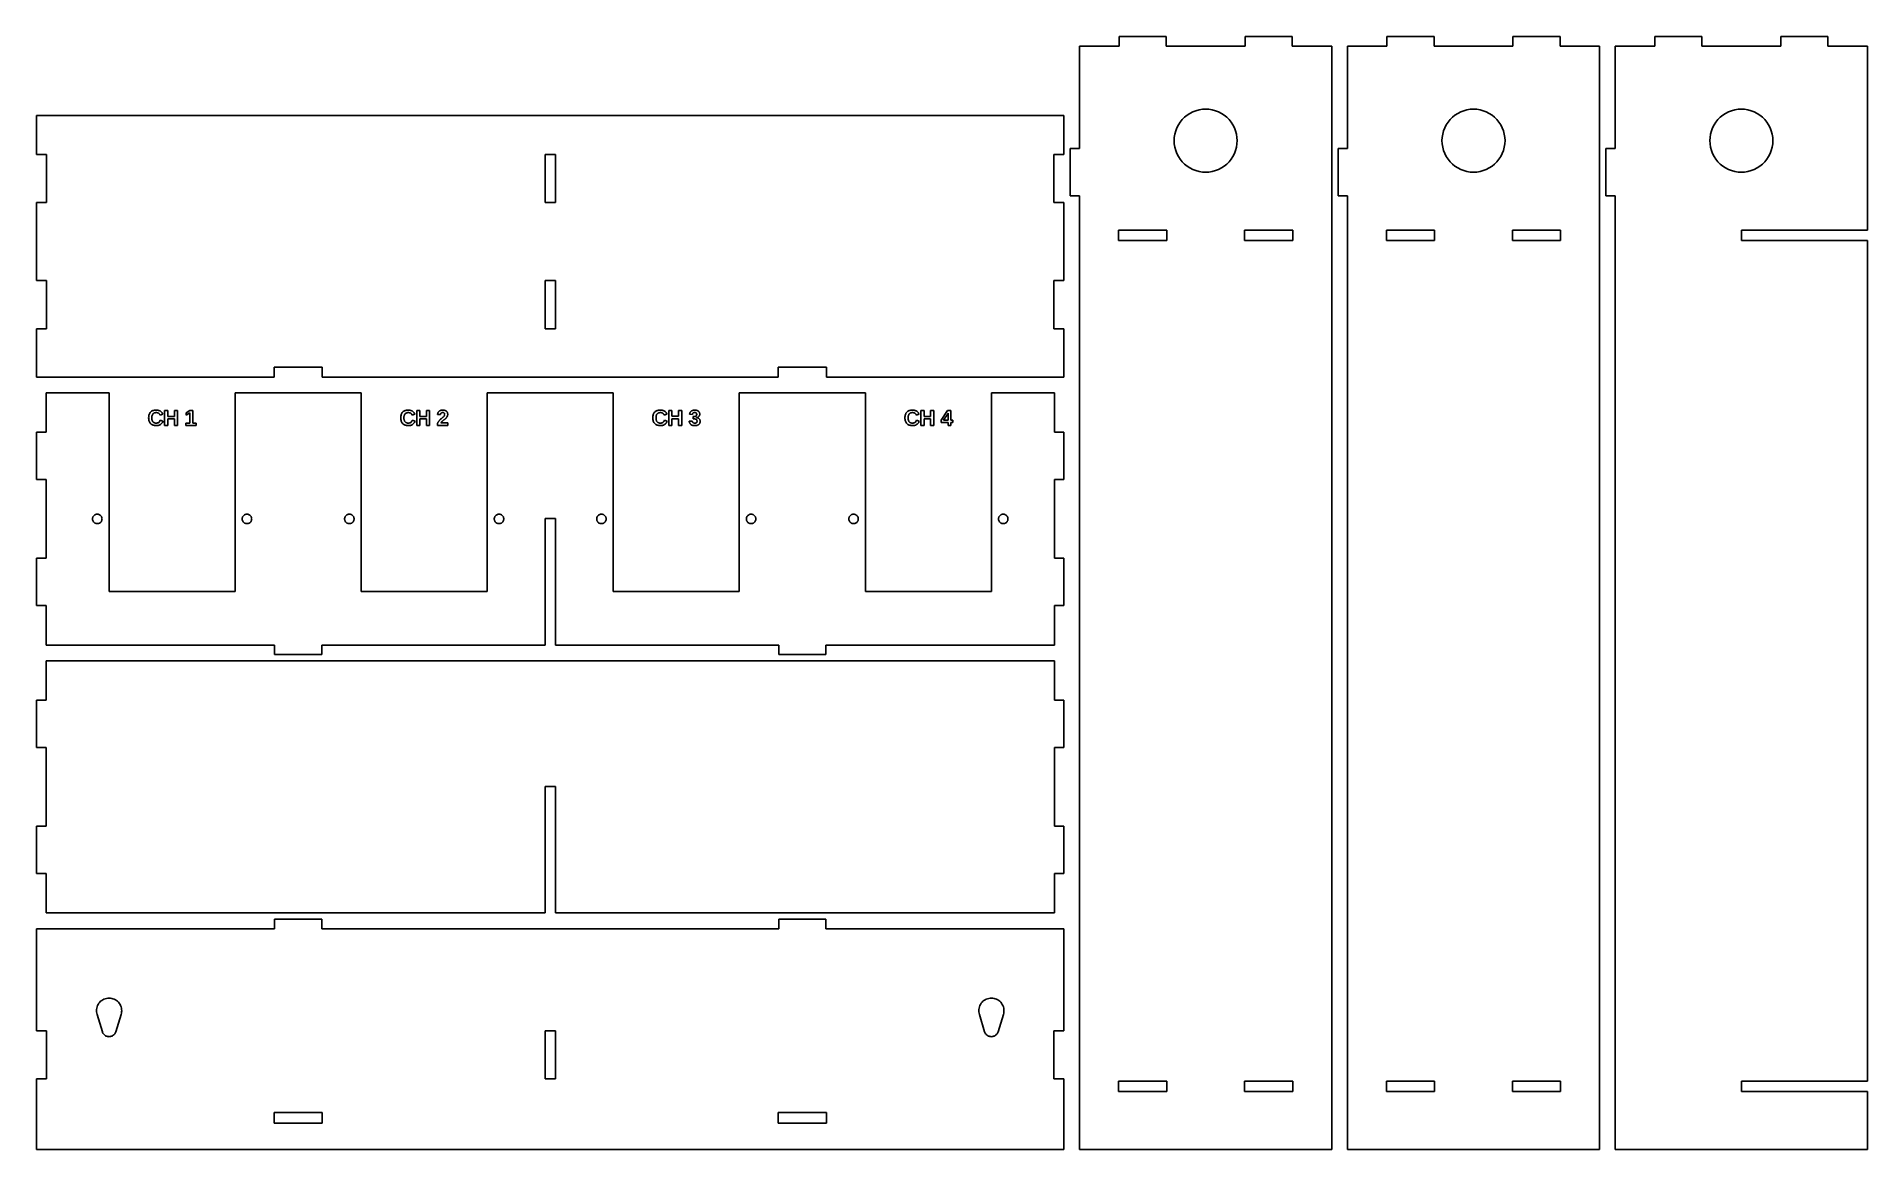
# Model space of a CAD drawing. Header units: metres. Extents: x 10 to 591, y 10 to 363.
import ezdxf

# ---------------------------------------------------------------- set-up
doc = ezdxf.new("R2010")
doc.units = ezdxf.units.M

msp = doc.modelspace()

# ---------------------------------------------------------------- linework, layer by layer
for p, q in [((368.5, 363), (353.5, 363)), ((353.5, 363), (353.5, 360)), ((368.5, 360), (368.5, 363)), ((408.5, 363), (393.5, 363)), ((393.5, 363), (393.5, 360)), ((408.5, 360), (408.5, 363)), ((453.5, 363), (438.5, 363)), ((438.5, 363), (438.5, 360)), ((453.5, 360), (453.5, 363)), ((493.5, 363), (478.5, 363)), ((478.5, 363), (478.5, 360)), ((493.5, 360), (493.5, 363)), ((538.5, 363), (523.5, 363)), ((523.5, 363), (523.5, 360)), ((538.5, 360), (538.5, 363)), ((578.5, 363), (563.5, 363)), ((563.5, 363), (563.5, 360)), ((578.5, 360), (578.5, 363)), ((353.5, 360), (341, 360)), ((341, 360), (341, 327.5)), ((393.5, 360), (368.5, 360)), ((421, 360), (408.5, 360)), ((421, 10), (421, 360)), ((438.5, 360), (426, 360)), ((426, 360), (426, 327.5)), ((478.5, 360), (453.5, 360)), ((506, 360), (493.5, 360)), ((506, 10), (506, 360)), ((523.5, 360), (511, 360)), ((511, 360), (511, 327.5)), ((563.5, 360), (538.5, 360)), ((591, 360), (578.5, 360)), ((591, 301.65), (591, 360)), ((336, 338), (10, 338)), ((10, 338), (10, 325.65)), ((336, 325.65), (336, 338)), ((373.569, 336.691), (374.309, 337.431)), ((374.309, 337.431), (375.122, 338.09)), ((375.122, 338.09), (376, 338.66)), ((376, 338.66), (376.933, 339.135)), ((376.933, 339.135), (377.91, 339.511)), ((377.91, 339.511), (378.921, 339.781)), ((378.921, 339.781), (379.955, 339.945)), ((379.955, 339.945), (381, 340)), ((381, 340), (382.045, 339.945)), ((382.045, 339.945), (383.079, 339.781)), ((383.079, 339.781), (384.09, 339.511)), ((384.09, 339.511), (385.067, 339.135)), ((385.067, 339.135), (386, 338.66)), ((386, 338.66), (386.878, 338.09)), ((386.878, 338.09), (387.691, 337.431)), ((387.691, 337.431), (388.431, 336.691)), ((458.569, 336.691), (459.309, 337.431)), ((459.309, 337.431), (460.122, 338.09)), ((460.122, 338.09), (461, 338.66)), ((461, 338.66), (461.933, 339.135)), ((461.933, 339.135), (462.91, 339.511)), ((462.91, 339.511), (463.921, 339.781)), ((463.921, 339.781), (464.955, 339.945)), ((464.955, 339.945), (466, 340)), ((466, 340), (467.045, 339.945)), ((467.045, 339.945), (468.079, 339.781)), ((468.079, 339.781), (469.09, 339.511)), ((469.09, 339.511), (470.067, 339.135)), ((470.067, 339.135), (471, 338.66)), ((471, 338.66), (471.878, 338.09)), ((471.878, 338.09), (472.691, 337.431)), ((472.691, 337.431), (473.431, 336.691)), ((543.569, 336.691), (544.309, 337.431)), ((544.309, 337.431), (545.122, 338.09)), ((545.122, 338.09), (546, 338.66)), ((546, 338.66), (546.933, 339.135)), ((546.933, 339.135), (547.91, 339.511)), ((547.91, 339.511), (548.921, 339.781)), ((548.921, 339.781), (549.955, 339.945)), ((549.955, 339.945), (551, 340)), ((551, 340), (552.045, 339.945)), ((552.045, 339.945), (553.079, 339.781)), ((553.079, 339.781), (554.09, 339.511)), ((554.09, 339.511), (555.067, 339.135)), ((555.067, 339.135), (556, 338.66)), ((556, 338.66), (556.878, 338.09)), ((556.878, 338.09), (557.691, 337.431)), ((557.691, 337.431), (558.431, 336.691)), ((371.055, 331.045), (371.219, 332.079)), ((371.219, 332.079), (371.489, 333.09)), ((371.489, 333.09), (371.865, 334.067)), ((371.865, 334.067), (372.34, 335)), ((372.34, 335), (372.91, 335.878)), ((372.91, 335.878), (373.569, 336.691)), ((388.431, 336.691), (389.09, 335.878)), ((389.09, 335.878), (389.66, 335)), ((389.66, 335), (390.135, 334.067)), ((390.135, 334.067), (390.511, 333.09)), ((390.511, 333.09), (390.781, 332.079)), ((390.781, 332.079), (390.945, 331.045)), ((456.055, 331.045), (456.219, 332.079)), ((456.219, 332.079), (456.489, 333.09)), ((456.489, 333.09), (456.865, 334.067)), ((456.865, 334.067), (457.34, 335)), ((457.34, 335), (457.91, 335.878)), ((457.91, 335.878), (458.569, 336.691)), ((473.431, 336.691), (474.09, 335.878)), ((474.09, 335.878), (474.66, 335)), ((474.66, 335), (475.135, 334.067)), ((475.135, 334.067), (475.511, 333.09)), ((475.511, 333.09), (475.781, 332.079)), ((475.781, 332.079), (475.945, 331.045)), ((541.055, 331.045), (541.219, 332.079)), ((541.219, 332.079), (541.489, 333.09)), ((541.489, 333.09), (541.865, 334.067)), ((541.865, 334.067), (542.34, 335)), ((542.34, 335), (542.91, 335.878)), ((542.91, 335.878), (543.569, 336.691)), ((558.431, 336.691), (559.09, 335.878)), ((559.09, 335.878), (559.66, 335)), ((559.66, 335), (560.135, 334.067)), ((560.135, 334.067), (560.511, 333.09)), ((560.511, 333.09), (560.781, 332.079)), ((560.781, 332.079), (560.945, 331.045)), ((10, 325.65), (13.15, 325.65)), ((13.15, 325.65), (13.15, 310.35)), ((171.35, 310.35), (171.35, 325.65)), ((171.35, 325.65), (174.65, 325.65)), ((174.65, 325.65), (174.65, 310.35)), ((332.85, 310.35), (332.85, 325.65)), ((332.85, 325.65), (336, 325.65)), ((341, 327.5), (338, 327.5)), ((338, 327.5), (338, 312.5)), ((371, 330), (371.055, 331.045)), ((371.055, 328.955), (371, 330)), ((371.219, 327.921), (371.055, 328.955)), ((371.489, 326.91), (371.219, 327.921)), ((371.865, 325.933), (371.489, 326.91)), ((372.34, 325), (371.865, 325.933)), ((390.135, 325.933), (389.66, 325)), ((390.511, 326.91), (390.135, 325.933)), ((390.781, 327.921), (390.511, 326.91)), ((390.945, 328.955), (390.781, 327.921)), ((390.945, 331.045), (391, 330)), ((391, 330), (390.945, 328.955)), ((426, 327.5), (423, 327.5)), ((423, 327.5), (423, 312.5)), ((456, 330), (456.055, 331.045)), ((456.055, 328.955), (456, 330)), ((456.219, 327.921), (456.055, 328.955)), ((456.489, 326.91), (456.219, 327.921)), ((456.865, 325.933), (456.489, 326.91)), ((457.34, 325), (456.865, 325.933)), ((475.135, 325.933), (474.66, 325)), ((475.511, 326.91), (475.135, 325.933)), ((475.781, 327.921), (475.511, 326.91)), ((475.945, 328.955), (475.781, 327.921)), ((475.945, 331.045), (476, 330)), ((476, 330), (475.945, 328.955)), ((511, 327.5), (508, 327.5)), ((508, 327.5), (508, 312.5)), ((541, 330), (541.055, 331.045)), ((541.055, 328.955), (541, 330)), ((541.219, 327.921), (541.055, 328.955)), ((541.489, 326.91), (541.219, 327.921)), ((541.865, 325.933), (541.489, 326.91)), ((542.34, 325), (541.865, 325.933)), ((560.135, 325.933), (559.66, 325)), ((560.511, 326.91), (560.135, 325.933)), ((560.781, 327.921), (560.511, 326.91)), ((560.945, 328.955), (560.781, 327.921)), ((560.945, 331.045), (561, 330)), ((561, 330), (560.945, 328.955)), ((372.91, 324.122), (372.34, 325)), ((373.569, 323.309), (372.91, 324.122)), ((374.309, 322.569), (373.569, 323.309)), ((375.122, 321.91), (374.309, 322.569)), ((376, 321.34), (375.122, 321.91)), ((376.933, 320.865), (376, 321.34)), ((377.91, 320.489), (376.933, 320.865)), ((378.921, 320.219), (377.91, 320.489)), ((379.955, 320.055), (378.921, 320.219)), ((381, 320), (379.955, 320.055)), ((382.045, 320.055), (381, 320)), ((383.079, 320.219), (382.045, 320.055)), ((384.09, 320.489), (383.079, 320.219)), ((385.067, 320.865), (384.09, 320.489)), ((386, 321.34), (385.067, 320.865)), ((386.878, 321.91), (386, 321.34)), ((387.691, 322.569), (386.878, 321.91)), ((388.431, 323.309), (387.691, 322.569)), ((389.09, 324.122), (388.431, 323.309)), ((389.66, 325), (389.09, 324.122)), ((457.91, 324.122), (457.34, 325)), ((458.569, 323.309), (457.91, 324.122)), ((459.309, 322.569), (458.569, 323.309)), ((460.122, 321.91), (459.309, 322.569)), ((461, 321.34), (460.122, 321.91)), ((461.933, 320.865), (461, 321.34)), ((462.91, 320.489), (461.933, 320.865)), ((463.921, 320.219), (462.91, 320.489)), ((464.955, 320.055), (463.921, 320.219)), ((466, 320), (464.955, 320.055)), ((467.045, 320.055), (466, 320)), ((468.079, 320.219), (467.045, 320.055)), ((469.09, 320.489), (468.079, 320.219)), ((470.067, 320.865), (469.09, 320.489)), ((471, 321.34), (470.067, 320.865)), ((471.878, 321.91), (471, 321.34)), ((472.691, 322.569), (471.878, 321.91)), ((473.431, 323.309), (472.691, 322.569)), ((474.09, 324.122), (473.431, 323.309)), ((474.66, 325), (474.09, 324.122)), ((542.91, 324.122), (542.34, 325)), ((543.569, 323.309), (542.91, 324.122)), ((544.309, 322.569), (543.569, 323.309)), ((545.122, 321.91), (544.309, 322.569)), ((546, 321.34), (545.122, 321.91)), ((546.933, 320.865), (546, 321.34)), ((547.91, 320.489), (546.933, 320.865)), ((548.921, 320.219), (547.91, 320.489)), ((549.955, 320.055), (548.921, 320.219)), ((551, 320), (549.955, 320.055)), ((552.045, 320.055), (551, 320)), ((553.079, 320.219), (552.045, 320.055)), ((554.09, 320.489), (553.079, 320.219)), ((555.067, 320.865), (554.09, 320.489)), ((556, 321.34), (555.067, 320.865)), ((556.878, 321.91), (556, 321.34)), ((557.691, 322.569), (556.878, 321.91)), ((558.431, 323.309), (557.691, 322.569)), ((559.09, 324.122), (558.431, 323.309)), ((559.66, 325), (559.09, 324.122)), ((13.15, 310.35), (10, 310.35)), ((10, 310.35), (10, 285.65)), ((174.65, 310.35), (171.35, 310.35)), ((336, 310.35), (332.85, 310.35)), ((336, 285.65), (336, 310.35)), ((338, 312.5), (341, 312.5)), ((341, 312.5), (341, 10)), ((423, 312.5), (426, 312.5)), ((426, 312.5), (426, 10)), ((508, 312.5), (511, 312.5)), ((511, 312.5), (511, 10)), ((353.35, 298.35), (353.35, 301.65)), ((353.35, 301.65), (368.65, 301.65)), ((368.65, 298.35), (353.35, 298.35)), ((368.65, 301.65), (368.65, 298.35)), ((393.35, 298.35), (393.35, 301.65)), ((393.35, 301.65), (408.65, 301.65)), ((408.65, 298.35), (393.35, 298.35)), ((408.65, 301.65), (408.65, 298.35)), ((438.35, 298.35), (438.35, 301.65)), ((438.35, 301.65), (453.65, 301.65)), ((453.65, 298.35), (438.35, 298.35)), ((453.65, 301.65), (453.65, 298.35)), ((478.35, 298.35), (478.35, 301.65)), ((478.35, 301.65), (493.65, 301.65)), ((493.65, 298.35), (478.35, 298.35)), ((493.65, 301.65), (493.65, 298.35)), ((551, 298.35), (551, 301.65)), ((551, 301.65), (591, 301.65)), ((591, 298.35), (551, 298.35)), ((591, 31.65), (591, 298.35)), ((10, 285.65), (13.15, 285.65)), ((13.15, 285.65), (13.15, 270.35)), ((171.35, 270.35), (171.35, 285.65)), ((171.35, 285.65), (174.65, 285.65)), ((174.65, 285.65), (174.65, 270.35)), ((332.85, 270.35), (332.85, 285.65)), ((332.85, 285.65), (336, 285.65)), ((13.15, 270.35), (10, 270.35)), ((10, 270.35), (10, 255)), ((174.65, 270.35), (171.35, 270.35)), ((336, 270.35), (332.85, 270.35)), ((336, 255), (336, 270.35)), ((85.35, 258.15), (100.65, 258.15)), ((85.35, 255), (85.35, 258.15)), ((100.65, 258.15), (100.65, 255)), ((245.35, 255), (245.35, 258.15)), ((245.35, 258.15), (260.65, 258.15)), ((260.65, 258.15), (260.65, 255)), ((10, 255), (85.35, 255)), ((33, 250), (13, 250)), ((13, 250), (13, 237.5)), ((33, 187), (33, 250)), ((113, 250), (73, 250)), ((73, 250), (73, 187)), ((100.65, 255), (245.35, 255)), ((113, 187), (113, 250)), ((193, 250), (153, 250)), ((153, 250), (153, 187)), ((193, 187), (193, 250)), ((273, 250), (233, 250)), ((233, 250), (233, 187)), ((260.65, 255), (336, 255)), ((273, 187), (273, 250)), ((333, 250), (313, 250)), ((313, 250), (313, 187)), ((333, 237.5), (333, 250)), ((46.3266, 244.031), (46.1663, 243.884)), ((46.5039, 244.159), (46.3266, 244.031)), ((46.6983, 244.268), (46.5039, 244.159)), ((46.9097, 244.357), (46.6983, 244.268)), ((47.1382, 244.426), (46.9097, 244.357)), ((47.3838, 244.475), (47.1382, 244.426)), ((47.6464, 244.504), (47.3838, 244.475)), ((47.926, 244.514), (47.6464, 244.504)), ((48.1314, 244.509), (47.926, 244.514)), ((48.327, 244.493), (48.1314, 244.509)), ((48.5128, 244.467), (48.327, 244.493)), ((48.6889, 244.43), (48.5128, 244.467)), ((48.8553, 244.382), (48.6889, 244.43)), ((49.0119, 244.324), (48.8553, 244.382)), ((49.1587, 244.256), (49.0119, 244.324)), ((49.2958, 244.177), (49.1587, 244.256)), ((49.4232, 244.088), (49.2958, 244.177)), ((49.5406, 243.988), (49.4232, 244.088)), ((51.6369, 244.443), (50.6366, 244.443)), ((50.6366, 244.443), (50.6366, 239.666)), ((51.6369, 242.541), (51.6369, 244.443)), ((54.7189, 244.443), (53.7187, 244.443)), ((53.7187, 244.443), (53.7187, 242.541)), ((54.7189, 239.666), (54.7189, 244.443)), ((58.6254, 244.443), (57.4285, 243.667)), ((59.5273, 244.443), (58.6254, 244.443)), ((59.5273, 240.374), (59.5273, 244.443)), ((126.327, 244.031), (126.166, 243.884)), ((126.504, 244.159), (126.327, 244.031)), ((126.698, 244.268), (126.504, 244.159)), ((126.91, 244.357), (126.698, 244.268)), ((127.138, 244.426), (126.91, 244.357)), ((127.384, 244.475), (127.138, 244.426)), ((127.646, 244.504), (127.384, 244.475)), ((127.926, 244.514), (127.646, 244.504)), ((128.131, 244.509), (127.926, 244.514)), ((128.327, 244.493), (128.131, 244.509)), ((128.513, 244.467), (128.327, 244.493)), ((128.689, 244.43), (128.513, 244.467)), ((128.855, 244.382), (128.689, 244.43)), ((129.012, 244.324), (128.855, 244.382)), ((129.159, 244.256), (129.012, 244.324)), ((129.296, 244.177), (129.159, 244.256)), ((129.423, 244.088), (129.296, 244.177)), ((129.541, 243.988), (129.423, 244.088)), ((131.637, 244.443), (130.637, 244.443)), ((130.637, 244.443), (130.637, 239.666)), ((131.637, 242.541), (131.637, 244.443)), ((134.719, 244.443), (133.719, 244.443)), ((133.719, 244.443), (133.719, 242.541)), ((134.719, 239.666), (134.719, 244.443)), ((137.633, 244.073), (137.545, 243.971)), ((137.732, 244.165), (137.633, 244.073)), ((137.84, 244.247), (137.732, 244.165)), ((137.958, 244.318), (137.84, 244.247)), ((138.086, 244.378), (137.958, 244.318)), ((138.222, 244.427), (138.086, 244.378)), ((138.368, 244.465), (138.222, 244.427)), ((138.524, 244.492), (138.368, 244.465)), ((138.689, 244.509), (138.524, 244.492)), ((138.863, 244.514), (138.689, 244.509)), ((139.05, 244.509), (138.863, 244.514)), ((139.227, 244.492), (139.05, 244.509)), ((139.392, 244.465), (139.227, 244.492)), ((139.546, 244.426), (139.392, 244.465)), ((139.689, 244.376), (139.546, 244.426)), ((139.82, 244.316), (139.689, 244.376)), ((139.94, 244.244), (139.82, 244.316)), ((140.049, 244.162), (139.94, 244.244)), ((140.146, 244.069), (140.049, 244.162)), ((140.23, 243.967), (140.146, 244.069)), ((206.327, 244.036), (206.166, 243.888)), ((206.504, 244.164), (206.327, 244.036)), ((206.698, 244.273), (206.504, 244.164)), ((206.91, 244.361), (206.698, 244.273)), ((207.138, 244.43), (206.91, 244.361)), ((207.384, 244.479), (207.138, 244.43)), ((207.646, 244.509), (207.384, 244.479)), ((207.926, 244.519), (207.646, 244.509)), ((208.131, 244.514), (207.926, 244.519)), ((208.327, 244.498), (208.131, 244.514)), ((208.513, 244.471), (208.327, 244.498)), ((208.689, 244.435), (208.513, 244.471)), ((208.855, 244.387), (208.689, 244.435)), ((209.012, 244.329), (208.855, 244.387)), ((209.159, 244.261), (209.012, 244.329)), ((209.296, 244.182), (209.159, 244.261)), ((209.423, 244.092), (209.296, 244.182)), ((209.541, 243.993), (209.423, 244.092)), ((211.637, 244.448), (210.637, 244.448)), ((210.637, 244.448), (210.637, 239.67)), ((211.637, 242.546), (211.637, 244.448)), ((214.719, 244.448), (213.719, 244.448)), ((213.719, 244.448), (213.719, 242.546)), ((214.719, 239.67), (214.719, 244.448)), ((217.603, 244.078), (217.51, 243.978)), ((217.706, 244.17), (217.603, 244.078)), ((217.82, 244.252), (217.706, 244.17)), ((217.942, 244.322), (217.82, 244.252)), ((218.072, 244.382), (217.942, 244.322)), ((218.211, 244.432), (218.072, 244.382)), ((218.358, 244.47), (218.211, 244.432)), ((218.513, 244.497), (218.358, 244.47)), ((218.677, 244.513), (218.513, 244.497)), ((218.849, 244.519), (218.677, 244.513)), ((219.031, 244.514), (218.849, 244.519)), ((219.203, 244.498), (219.031, 244.514)), ((219.365, 244.471), (219.203, 244.498)), ((219.517, 244.435), (219.365, 244.471)), ((219.658, 244.387), (219.517, 244.435)), ((219.789, 244.329), (219.658, 244.387)), ((219.91, 244.261), (219.789, 244.329)), ((220.021, 244.182), (219.91, 244.261)), ((220.12, 244.093), (220.021, 244.182)), ((220.205, 243.997), (220.12, 244.093)), ((286.327, 244.031), (286.166, 243.884)), ((286.504, 244.159), (286.327, 244.031)), ((286.698, 244.268), (286.504, 244.159)), ((286.91, 244.357), (286.698, 244.268)), ((287.138, 244.426), (286.91, 244.357)), ((287.384, 244.475), (287.138, 244.426)), ((287.646, 244.504), (287.384, 244.475)), ((287.926, 244.514), (287.646, 244.504)), ((288.131, 244.509), (287.926, 244.514)), ((288.327, 244.493), (288.131, 244.509)), ((288.513, 244.467), (288.327, 244.493)), ((288.689, 244.43), (288.513, 244.467)), ((288.855, 244.382), (288.689, 244.43)), ((289.012, 244.324), (288.855, 244.382)), ((289.159, 244.256), (289.012, 244.324)), ((289.296, 244.177), (289.159, 244.256)), ((289.423, 244.088), (289.296, 244.177)), ((289.541, 243.988), (289.423, 244.088)), ((291.637, 244.443), (290.637, 244.443)), ((290.637, 244.443), (290.637, 239.666)), ((291.637, 242.541), (291.637, 244.443)), ((294.719, 244.443), (293.719, 244.443)), ((293.719, 244.443), (293.719, 242.541)), ((294.719, 239.666), (294.719, 244.443)), ((299.076, 244.443), (297.059, 241.354)), ((300.141, 244.443), (299.076, 244.443)), ((300.141, 241.347), (300.141, 244.443)), ((45.5689, 242.362), (45.5594, 242.076)), ((45.5594, 242.076), (45.5692, 241.791)), ((45.5973, 242.631), (45.5689, 242.362)), ((45.5692, 241.791), (45.5987, 241.522)), ((45.6447, 242.882), (45.5973, 242.631)), ((45.5987, 241.522), (45.6478, 241.27)), ((45.7111, 243.116), (45.6447, 242.882)), ((45.6478, 241.27), (45.7166, 241.033)), ((45.7965, 243.334), (45.7111, 243.116)), ((45.7166, 241.033), (45.8051, 240.813)), ((45.9008, 243.534), (45.7965, 243.334)), ((45.8051, 240.813), (45.9132, 240.609)), ((46.024, 243.717), (45.9008, 243.534)), ((45.9132, 240.609), (46.0409, 240.422)), ((46.1663, 243.884), (46.024, 243.717)), ((46.0409, 240.422), (46.1883, 240.251)), ((46.1883, 240.251), (46.3538, 240.098)), ((46.3538, 240.098), (46.5356, 239.965)), ((46.5356, 239.965), (46.7337, 239.853)), ((46.5664, 242.076), (46.5719, 242.273)), ((46.5721, 241.876), (46.5664, 242.076)), ((46.5719, 242.273), (46.5884, 242.457)), ((46.589, 241.689), (46.5721, 241.876)), ((46.5884, 242.457), (46.6158, 242.629)), ((46.6172, 241.513), (46.589, 241.689)), ((46.6158, 242.629), (46.6542, 242.789)), ((46.6567, 241.35), (46.6172, 241.513)), ((46.6542, 242.789), (46.7035, 242.937)), ((46.7075, 241.199), (46.6567, 241.35)), ((46.7035, 242.937), (46.7638, 243.073)), ((46.7696, 241.06), (46.7075, 241.199)), ((46.7337, 239.853), (46.9483, 239.761)), ((46.7638, 243.073), (46.8351, 243.196)), ((46.8429, 240.933), (46.7696, 241.06)), ((46.8351, 243.196), (46.9173, 243.307)), ((46.9275, 240.818), (46.8429, 240.933)), ((46.9173, 243.307), (47.0102, 243.406)), ((47.0228, 240.717), (46.9275, 240.818)), ((46.9483, 239.761), (47.1792, 239.69)), ((47.0102, 243.406), (47.1133, 243.491)), ((47.1281, 240.629), (47.0228, 240.717)), ((47.1133, 243.491), (47.2266, 243.563)), ((47.2434, 240.554), (47.1281, 240.629)), ((47.1792, 239.69), (47.4265, 239.639)), ((47.2266, 243.563), (47.3501, 243.622)), ((47.3687, 240.493), (47.2434, 240.554)), ((47.3501, 243.622), (47.4838, 243.668)), ((47.5041, 240.445), (47.3687, 240.493)), ((47.4265, 239.639), (47.6901, 239.608)), ((47.4838, 243.668), (47.6278, 243.701)), ((47.6494, 240.412), (47.5041, 240.445)), ((47.6278, 243.701), (47.782, 243.721)), ((47.8048, 240.391), (47.6494, 240.412)), ((47.6901, 239.608), (47.9701, 239.598)), ((47.782, 243.721), (47.9464, 243.728)), ((47.9701, 240.384), (47.8048, 240.391)), ((47.9464, 243.728), (48.0556, 243.724)), ((48.1878, 240.399), (47.9701, 240.384)), ((47.9701, 239.598), (48.1566, 239.603)), ((48.0556, 243.724), (48.1612, 243.714)), ((48.1566, 239.603), (48.3364, 239.619)), ((48.1612, 243.714), (48.2631, 243.698)), ((48.3882, 240.441), (48.1878, 240.399)), ((48.2631, 243.698), (48.3613, 243.675)), ((48.3364, 239.619), (48.5095, 239.645)), ((48.3613, 243.675), (48.4559, 243.645)), ((48.5714, 240.512), (48.3882, 240.441)), ((48.4559, 243.645), (48.5469, 243.608)), ((48.5095, 239.645), (48.6758, 239.682)), ((48.5469, 243.608), (48.6342, 243.565)), ((48.7373, 240.612), (48.5714, 240.512)), ((48.6342, 243.565), (48.7178, 243.516)), ((48.6758, 239.682), (48.8354, 239.73)), ((48.7178, 243.516), (48.7962, 243.46)), ((48.8859, 240.739), (48.7373, 240.612)), ((48.7962, 243.46), (48.8679, 243.4)), ((48.8354, 239.73), (48.9883, 239.788)), ((48.8679, 243.4), (48.9329, 243.336)), ((49.0172, 240.896), (48.8859, 240.739)), ((48.9329, 243.336), (48.9911, 243.267)), ((48.9883, 239.788), (49.1344, 239.856)), ((48.9911, 243.267), (49.0427, 243.193)), ((49.1313, 241.08), (49.0172, 240.896)), ((49.0427, 243.193), (49.0875, 243.115)), ((49.0875, 243.115), (49.1255, 243.032)), ((49.1255, 243.032), (49.1568, 242.944)), ((49.228, 241.293), (49.1313, 241.08)), ((49.1344, 239.856), (49.2738, 239.935)), ((49.1568, 242.944), (50.0384, 243.185)), ((50.0994, 240.964), (49.228, 241.293)), ((49.2738, 239.935), (49.4058, 240.025)), ((49.4058, 240.025), (49.5295, 240.126)), ((49.5295, 240.126), (49.645, 240.238)), ((49.6482, 243.879), (49.5406, 243.988)), ((49.645, 240.238), (49.7523, 240.361)), ((49.746, 243.76), (49.6482, 243.879)), ((49.8339, 243.631), (49.746, 243.76)), ((49.7523, 240.361), (49.8514, 240.495)), ((49.9119, 243.492), (49.8339, 243.631)), ((49.8514, 240.495), (49.9423, 240.641)), ((49.9801, 243.344), (49.9119, 243.492)), ((49.9423, 240.641), (50.025, 240.797)), ((50.0384, 243.185), (49.9801, 243.344)), ((50.025, 240.797), (50.0994, 240.964)), ((50.6366, 239.666), (51.6369, 239.666)), ((53.7187, 242.541), (51.6369, 242.541)), ((51.6369, 241.714), (53.7187, 241.714)), ((51.6369, 239.666), (51.6369, 241.714)), ((53.7187, 241.714), (53.7187, 239.666)), ((53.7187, 239.666), (54.7189, 239.666)), ((58.5745, 240.374), (57.3912, 240.374)), ((57.3912, 240.374), (57.3912, 239.666)), ((57.3912, 239.666), (60.6224, 239.666)), ((57.4285, 243.667), (57.4285, 242.917)), ((57.4285, 242.917), (58.5745, 243.633)), ((58.5745, 243.633), (58.5745, 240.374)), ((60.6224, 240.374), (59.5273, 240.374)), ((60.6224, 239.666), (60.6224, 240.374)), ((125.569, 242.362), (125.559, 242.076)), ((125.559, 242.076), (125.569, 241.791)), ((125.597, 242.631), (125.569, 242.362)), ((125.569, 241.791), (125.599, 241.522)), ((125.645, 242.882), (125.597, 242.631)), ((125.599, 241.522), (125.648, 241.27)), ((125.711, 243.116), (125.645, 242.882)), ((125.648, 241.27), (125.717, 241.033)), ((125.796, 243.334), (125.711, 243.116)), ((125.717, 241.033), (125.805, 240.813)), ((125.901, 243.534), (125.796, 243.334)), ((125.805, 240.813), (125.913, 240.609)), ((126.024, 243.717), (125.901, 243.534)), ((125.913, 240.609), (126.041, 240.422)), ((126.166, 243.884), (126.024, 243.717)), ((126.041, 240.422), (126.188, 240.251)), ((126.188, 240.251), (126.354, 240.098)), ((126.354, 240.098), (126.536, 239.965)), ((126.536, 239.965), (126.734, 239.853)), ((126.566, 242.076), (126.572, 242.273)), ((126.572, 241.876), (126.566, 242.076)), ((126.572, 242.273), (126.588, 242.457)), ((126.589, 241.689), (126.572, 241.876)), ((126.588, 242.457), (126.616, 242.629)), ((126.617, 241.513), (126.589, 241.689)), ((126.616, 242.629), (126.654, 242.789)), ((126.657, 241.35), (126.617, 241.513)), ((126.654, 242.789), (126.704, 242.937)), ((126.708, 241.199), (126.657, 241.35)), ((126.704, 242.937), (126.764, 243.073)), ((126.77, 241.06), (126.708, 241.199)), ((126.734, 239.853), (126.948, 239.761)), ((126.764, 243.073), (126.835, 243.196)), ((126.843, 240.933), (126.77, 241.06)), ((126.835, 243.196), (126.917, 243.307)), ((126.928, 240.818), (126.843, 240.933)), ((126.917, 243.307), (127.01, 243.406)), ((127.023, 240.717), (126.928, 240.818)), ((126.948, 239.761), (127.179, 239.69)), ((127.01, 243.406), (127.113, 243.491)), ((127.128, 240.629), (127.023, 240.717)), ((127.113, 243.491), (127.227, 243.563)), ((127.243, 240.554), (127.128, 240.629)), ((127.179, 239.69), (127.426, 239.639)), ((127.227, 243.563), (127.35, 243.622)), ((127.369, 240.493), (127.243, 240.554)), ((127.35, 243.622), (127.484, 243.668)), ((127.504, 240.445), (127.369, 240.493)), ((127.426, 239.639), (127.69, 239.608)), ((127.484, 243.668), (127.628, 243.701)), ((127.649, 240.412), (127.504, 240.445)), ((127.628, 243.701), (127.782, 243.721)), ((127.805, 240.391), (127.649, 240.412)), ((127.69, 239.608), (127.97, 239.598)), ((127.782, 243.721), (127.946, 243.728)), ((127.97, 240.384), (127.805, 240.391)), ((127.946, 243.728), (128.056, 243.724)), ((128.188, 240.399), (127.97, 240.384)), ((127.97, 239.598), (128.157, 239.603)), ((128.056, 243.724), (128.161, 243.714)), ((128.157, 239.603), (128.336, 239.619)), ((128.161, 243.714), (128.263, 243.698)), ((128.388, 240.441), (128.188, 240.399)), ((128.263, 243.698), (128.361, 243.675)), ((128.336, 239.619), (128.509, 239.645)), ((128.361, 243.675), (128.456, 243.645)), ((128.571, 240.512), (128.388, 240.441)), ((128.456, 243.645), (128.547, 243.608)), ((128.509, 239.645), (128.676, 239.682)), ((128.547, 243.608), (128.634, 243.565)), ((128.737, 240.612), (128.571, 240.512)), ((128.634, 243.565), (128.718, 243.516)), ((128.676, 239.682), (128.835, 239.73)), ((128.718, 243.516), (128.796, 243.46)), ((128.886, 240.739), (128.737, 240.612)), ((128.796, 243.46), (128.868, 243.4)), ((128.835, 239.73), (128.988, 239.788)), ((128.868, 243.4), (128.933, 243.336)), ((129.017, 240.896), (128.886, 240.739)), ((128.933, 243.336), (128.991, 243.267)), ((128.988, 239.788), (129.134, 239.856)), ((128.991, 243.267), (129.043, 243.193)), ((129.131, 241.08), (129.017, 240.896)), ((129.043, 243.193), (129.087, 243.115)), ((129.087, 243.115), (129.126, 243.032)), ((129.126, 243.032), (129.157, 242.944)), ((129.228, 241.293), (129.131, 241.08)), ((129.134, 239.856), (129.274, 239.935)), ((129.157, 242.944), (130.038, 243.185)), ((130.099, 240.964), (129.228, 241.293)), ((129.274, 239.935), (129.406, 240.025)), ((129.406, 240.025), (129.53, 240.126)), ((129.53, 240.126), (129.645, 240.238)), ((129.648, 243.879), (129.541, 243.988)), ((129.645, 240.238), (129.752, 240.361)), ((129.746, 243.76), (129.648, 243.879)), ((129.834, 243.631), (129.746, 243.76)), ((129.752, 240.361), (129.851, 240.495)), ((129.912, 243.492), (129.834, 243.631)), ((129.851, 240.495), (129.942, 240.641)), ((129.98, 243.344), (129.912, 243.492)), ((129.942, 240.641), (130.025, 240.797)), ((130.038, 243.185), (129.98, 243.344)), ((130.025, 240.797), (130.099, 240.964)), ((130.637, 239.666), (131.637, 239.666)), ((133.719, 242.541), (131.637, 242.541)), ((131.637, 241.714), (133.719, 241.714)), ((131.637, 239.666), (131.637, 241.714)), ((133.719, 241.714), (133.719, 239.666)), ((133.719, 239.666), (134.719, 239.666)), ((137.244, 240.429), (137.195, 240.327)), ((137.195, 240.327), (137.195, 239.666)), ((137.195, 239.666), (140.538, 239.666)), ((137.261, 243.312), (137.235, 243.151)), ((137.235, 243.151), (138.195, 243.097)), ((137.298, 240.531), (137.244, 240.429)), ((137.297, 243.464), (137.261, 243.312)), ((137.343, 243.605), (137.297, 243.464)), ((137.357, 240.632), (137.298, 240.531)), ((137.4, 243.737), (137.343, 243.605)), ((137.42, 240.732), (137.357, 240.632)), ((137.467, 243.859), (137.4, 243.737)), ((137.489, 240.832), (137.42, 240.732)), ((137.545, 243.971), (137.467, 243.859)), ((137.563, 240.931), (137.489, 240.832)), ((137.642, 241.029), (137.563, 240.931)), ((137.725, 241.127), (137.642, 241.029)), ((137.814, 241.225), (137.725, 241.127)), ((137.908, 241.324), (137.814, 241.225)), ((138.008, 241.424), (137.908, 241.324)), ((138.114, 241.525), (138.008, 241.424)), ((138.225, 241.628), (138.114, 241.525)), ((138.195, 243.097), (138.208, 243.177)), ((138.208, 243.177), (138.226, 243.251)), ((138.341, 241.731), (138.225, 241.628)), ((138.226, 243.251), (138.246, 243.32)), ((138.246, 243.32), (138.271, 243.385)), ((138.271, 243.385), (138.298, 243.444)), ((138.298, 243.444), (138.33, 243.498)), ((138.32, 240.449), (138.345, 240.504)), ((140.538, 240.449), (138.32, 240.449)), ((138.33, 243.498), (138.365, 243.547)), ((138.464, 241.835), (138.341, 241.731)), ((138.345, 240.504), (138.374, 240.557)), ((138.365, 243.547), (138.403, 243.59)), ((138.374, 240.557), (138.405, 240.61)), ((138.403, 243.59), (138.446, 243.629)), ((138.405, 240.61), (138.44, 240.662)), ((138.44, 240.662), (138.478, 240.714)), ((138.446, 243.629), (138.493, 243.662)), ((138.591, 241.941), (138.464, 241.835)), ((138.478, 240.714), (138.519, 240.764)), ((138.493, 243.662), (138.544, 243.69)), ((138.519, 240.764), (138.563, 240.814)), ((138.544, 243.69), (138.6, 243.714)), ((138.563, 240.814), (138.61, 240.863)), ((138.712, 242.04), (138.591, 241.941)), ((138.6, 243.714), (138.661, 243.732)), ((138.61, 240.863), (138.659, 240.911)), ((138.659, 240.911), (138.71, 240.959)), ((138.661, 243.732), (138.726, 243.744)), ((138.71, 240.959), (138.762, 241.007)), ((138.824, 242.135), (138.712, 242.04)), ((138.726, 243.744), (138.795, 243.752)), ((138.762, 241.007), (138.816, 241.055)), ((138.795, 243.752), (138.869, 243.755)), ((138.816, 241.055), (138.87, 241.103)), ((138.926, 242.226), (138.824, 242.135)), ((138.869, 243.755), (139.016, 243.745)), ((138.87, 241.103), (138.926, 241.15)), ((139.018, 242.312), (138.926, 242.226)), ((138.926, 241.15), (138.984, 241.198)), ((138.984, 241.198), (139.042, 241.246)), ((139.016, 243.745), (139.144, 243.716)), ((139.101, 242.394), (139.018, 242.312)), ((139.042, 241.246), (139.162, 241.341)), ((139.175, 242.471), (139.101, 242.394)), ((139.144, 243.716), (139.252, 243.667)), ((139.162, 241.341), (139.223, 241.389)), ((139.24, 242.544), (139.175, 242.471)), ((139.223, 241.389), (139.284, 241.438)), ((139.295, 242.612), (139.24, 242.544)), ((139.252, 243.667), (139.34, 243.599)), ((139.284, 241.438), (139.345, 241.487)), ((139.342, 242.678), (139.295, 242.612)), ((139.34, 243.599), (139.409, 243.511)), ((139.383, 242.744), (139.342, 242.678)), ((139.345, 241.487), (139.407, 241.536)), ((139.418, 242.809), (139.383, 242.744)), ((139.407, 241.536), (139.532, 241.636)), ((139.409, 243.511), (139.458, 243.404)), ((139.446, 242.874), (139.418, 242.809)), ((139.468, 242.939), (139.446, 242.874)), ((139.458, 243.404), (139.487, 243.277)), ((139.484, 243.003), (139.468, 242.939)), ((139.494, 243.067), (139.484, 243.003)), ((139.487, 243.277), (139.497, 243.131)), ((139.497, 243.131), (139.494, 243.067)), ((139.532, 241.636), (139.595, 241.686)), ((139.595, 241.686), (139.656, 241.737)), ((139.656, 241.737), (139.715, 241.79)), ((139.715, 241.79), (139.773, 241.843)), ((139.773, 241.843), (139.83, 241.897)), ((139.83, 241.897), (139.885, 241.952)), ((139.885, 241.952), (139.939, 242.008)), ((139.939, 242.008), (139.992, 242.064)), ((139.992, 242.064), (140.042, 242.122)), ((140.042, 242.122), (140.091, 242.182)), ((140.091, 242.182), (140.136, 242.242)), ((140.136, 242.242), (140.18, 242.304)), ((140.18, 242.304), (140.221, 242.367)), ((140.221, 242.367), (140.26, 242.432)), ((140.301, 243.857), (140.23, 243.967)), ((140.26, 242.432), (140.297, 242.497)), ((140.297, 242.497), (140.331, 242.565)), ((140.36, 243.738), (140.301, 243.857)), ((140.331, 242.565), (140.362, 242.633)), ((140.405, 243.61), (140.36, 243.738)), ((140.362, 242.633), (140.389, 242.704)), ((140.389, 242.704), (140.411, 242.777)), ((140.437, 243.472), (140.405, 243.61)), ((140.411, 242.777), (140.43, 242.852)), ((140.43, 242.852), (140.444, 242.929)), ((140.457, 243.326), (140.437, 243.472)), ((140.444, 242.929), (140.455, 243.008)), ((140.455, 243.008), (140.461, 243.089)), ((140.463, 243.172), (140.457, 243.326)), ((140.461, 243.089), (140.463, 243.172)), ((140.538, 239.666), (140.538, 240.449)), ((205.569, 242.367), (205.559, 242.081)), ((205.559, 242.081), (205.569, 241.796)), ((205.597, 242.635), (205.569, 242.367)), ((205.569, 241.796), (205.599, 241.527)), ((205.645, 242.887), (205.597, 242.635)), ((205.599, 241.527), (205.648, 241.274)), ((205.711, 243.121), (205.645, 242.887)), ((205.648, 241.274), (205.717, 241.038)), ((205.796, 243.339), (205.711, 243.121)), ((205.717, 241.038), (205.805, 240.818)), ((205.901, 243.539), (205.796, 243.339)), ((205.805, 240.818), (205.913, 240.614)), ((206.024, 243.722), (205.901, 243.539)), ((205.913, 240.614), (206.041, 240.427)), ((206.166, 243.888), (206.024, 243.722)), ((206.041, 240.427), (206.188, 240.255)), ((206.188, 240.255), (206.354, 240.102)), ((206.354, 240.102), (206.536, 239.97)), ((206.536, 239.97), (206.734, 239.857)), ((206.566, 242.081), (206.572, 242.278)), ((206.572, 241.881), (206.566, 242.081)), ((206.572, 242.278), (206.588, 242.462)), ((206.589, 241.693), (206.572, 241.881)), ((206.588, 242.462), (206.616, 242.634)), ((206.617, 241.518), (206.589, 241.693)), ((206.616, 242.634), (206.654, 242.794)), ((206.657, 241.355), (206.617, 241.518)), ((206.654, 242.794), (206.704, 242.942)), ((206.708, 241.203), (206.657, 241.355)), ((206.704, 242.942), (206.764, 243.077)), ((206.77, 241.064), (206.708, 241.203)), ((206.734, 239.857), (206.948, 239.766)), ((206.764, 243.077), (206.835, 243.201)), ((206.843, 240.938), (206.77, 241.064)), ((206.835, 243.201), (206.917, 243.312)), ((206.928, 240.823), (206.843, 240.938)), ((206.917, 243.312), (207.01, 243.41)), ((207.023, 240.721), (206.928, 240.823)), ((206.948, 239.766), (207.179, 239.694)), ((207.01, 243.41), (207.113, 243.496)), ((207.128, 240.633), (207.023, 240.721)), ((207.113, 243.496), (207.227, 243.568)), ((207.243, 240.559), (207.128, 240.633)), ((207.179, 239.694), (207.426, 239.643)), ((207.227, 243.568), (207.35, 243.627)), ((207.369, 240.498), (207.243, 240.559)), ((207.35, 243.627), (207.484, 243.673)), ((207.504, 240.45), (207.369, 240.498)), ((207.426, 239.643), (207.69, 239.613)), ((207.484, 243.673), (207.628, 243.706)), ((207.649, 240.416), (207.504, 240.45)), ((207.628, 243.706), (207.782, 243.726)), ((207.805, 240.396), (207.649, 240.416)), ((207.69, 239.613), (207.97, 239.603)), ((207.782, 243.726), (207.946, 243.732)), ((207.97, 240.389), (207.805, 240.396)), ((207.946, 243.732), (208.056, 243.729)), ((208.188, 240.403), (207.97, 240.389)), ((207.97, 239.603), (208.157, 239.608)), ((208.056, 243.729), (208.161, 243.719)), ((208.157, 239.608), (208.336, 239.624)), ((208.161, 243.719), (208.263, 243.702)), ((208.388, 240.446), (208.188, 240.403)), ((208.263, 243.702), (208.361, 243.679)), ((208.336, 239.624), (208.509, 239.65)), ((208.361, 243.679), (208.456, 243.649)), ((208.571, 240.517), (208.388, 240.446)), ((208.456, 243.649), (208.547, 243.613)), ((208.509, 239.65), (208.676, 239.687)), ((208.547, 243.613), (208.634, 243.57)), ((208.737, 240.616), (208.571, 240.517)), ((208.634, 243.57), (208.718, 243.52)), ((208.676, 239.687), (208.835, 239.734)), ((208.718, 243.52), (208.796, 243.465)), ((208.886, 240.744), (208.737, 240.616)), ((208.796, 243.465), (208.868, 243.405)), ((208.835, 239.734), (208.988, 239.792)), ((208.868, 243.405), (208.933, 243.341)), ((209.017, 240.9), (208.886, 240.744)), ((208.933, 243.341), (208.991, 243.272)), ((208.988, 239.792), (209.134, 239.861)), ((208.991, 243.272), (209.043, 243.198)), ((209.131, 241.085), (209.017, 240.9)), ((209.043, 243.198), (209.087, 243.12)), ((209.087, 243.12), (209.126, 243.037)), ((209.126, 243.037), (209.157, 242.949)), ((209.228, 241.298), (209.131, 241.085)), ((209.134, 239.861), (209.274, 239.94)), ((209.157, 242.949), (210.038, 243.19)), ((210.099, 240.969), (209.228, 241.298)), ((209.274, 239.94), (209.406, 240.03)), ((209.406, 240.03), (209.53, 240.131)), ((209.53, 240.131), (209.645, 240.243)), ((209.648, 243.884), (209.541, 243.993)), ((209.645, 240.243), (209.752, 240.366)), ((209.746, 243.765), (209.648, 243.884)), ((209.834, 243.636), (209.746, 243.765)), ((209.752, 240.366), (209.851, 240.5)), ((209.912, 243.497), (209.834, 243.636)), ((209.851, 240.5), (209.942, 240.645)), ((209.98, 243.348), (209.912, 243.497)), ((209.942, 240.645), (210.025, 240.802)), ((210.038, 243.19), (209.98, 243.348)), ((210.025, 240.802), (210.099, 240.969)), ((210.637, 239.67), (211.637, 239.67)), ((213.719, 242.546), (211.637, 242.546)), ((211.637, 241.718), (213.719, 241.718)), ((211.637, 239.67), (211.637, 241.718)), ((213.719, 241.718), (213.719, 239.67)), ((213.719, 239.67), (214.719, 239.67)), ((218.083, 241.054), (217.113, 240.969)), ((217.113, 240.969), (217.139, 240.807)), ((217.139, 240.807), (217.176, 240.655)), ((217.176, 240.655), (217.225, 240.512)), ((217.219, 243.353), (217.195, 243.203)), ((217.195, 243.203), (218.147, 243.135)), ((217.255, 243.495), (217.219, 243.353)), ((217.225, 240.512), (217.285, 240.379)), ((217.301, 243.629), (217.255, 243.495)), ((217.285, 240.379), (217.358, 240.256)), ((217.36, 243.753), (217.301, 243.629)), ((217.358, 240.256), (217.442, 240.143)), ((217.429, 243.87), (217.36, 243.753)), ((217.51, 243.978), (217.429, 243.87)), ((217.442, 240.143), (217.538, 240.04)), ((217.538, 240.04), (217.645, 239.947)), ((217.645, 239.947), (217.764, 239.864)), ((217.764, 239.864), (217.892, 239.792)), ((217.892, 239.792), (218.031, 239.731)), ((218.031, 239.731), (218.179, 239.681)), ((218.115, 240.892), (218.083, 241.054)), ((218.166, 240.753), (218.115, 240.892)), ((218.147, 243.135), (218.156, 243.208)), ((218.156, 243.208), (218.17, 243.276)), ((218.236, 240.634), (218.166, 240.753)), ((218.17, 243.276), (218.189, 243.34)), ((218.179, 239.681), (218.337, 239.642)), ((218.189, 243.34), (218.213, 243.4)), ((218.213, 243.4), (218.241, 243.456)), ((218.324, 240.537), (218.236, 240.634)), ((218.241, 243.456), (218.275, 243.507)), ((218.275, 243.507), (218.313, 243.554)), ((218.313, 243.554), (218.356, 243.597)), ((218.432, 240.462), (218.324, 240.537)), ((218.337, 239.642), (218.504, 239.614)), ((218.652, 242.481), (218.341, 242.481)), ((218.341, 242.481), (218.341, 241.711)), ((218.341, 241.711), (218.673, 241.711)), ((218.356, 243.597), (218.403, 243.635)), ((218.403, 243.635), (218.454, 243.668)), ((218.558, 240.408), (218.432, 240.462)), ((218.454, 243.668), (218.508, 243.696)), ((218.504, 239.614), (218.682, 239.598)), ((218.508, 243.696), (218.566, 243.719)), ((218.703, 240.376), (218.558, 240.408)), ((218.566, 243.719), (218.627, 243.737)), ((218.627, 243.737), (218.692, 243.749)), ((218.752, 242.484), (218.652, 242.481)), ((218.673, 241.711), (218.783, 241.709)), ((218.682, 239.598), (218.869, 239.592)), ((218.692, 243.749), (218.76, 243.757)), ((218.866, 240.365), (218.703, 240.376)), ((218.845, 242.492), (218.752, 242.484)), ((218.76, 243.757), (218.832, 243.759)), ((218.783, 241.709), (218.886, 241.701)), ((218.832, 243.759), (218.909, 243.757)), ((218.932, 242.505), (218.845, 242.492)), ((218.949, 240.368), (218.866, 240.365)), ((218.869, 239.592), (219.067, 239.598)), ((218.886, 241.701), (218.982, 241.688)), ((218.909, 243.757), (218.98, 243.749)), ((219.012, 242.523), (218.932, 242.505)), ((219.028, 240.376), (218.949, 240.368)), ((218.98, 243.749), (219.047, 243.736)), ((218.982, 241.688), (219.071, 241.669)), ((219.086, 242.547), (219.012, 242.523)), ((219.101, 240.389), (219.028, 240.376)), ((219.047, 243.736), (219.11, 243.717)), ((219.067, 239.598), (219.253, 239.615)), ((219.071, 241.669), (219.153, 241.645)), ((219.153, 242.576), (219.086, 242.547)), ((219.17, 240.408), (219.101, 240.389)), ((219.11, 243.717), (219.167, 243.694)), ((219.215, 242.61), (219.153, 242.576)), ((219.153, 241.645), (219.228, 241.616)), ((219.167, 243.694), (219.22, 243.665)), ((219.235, 240.432), (219.17, 240.408)), ((219.27, 242.649), (219.215, 242.61)), ((219.22, 243.665), (219.269, 243.631)), ((219.228, 241.616), (219.297, 241.582)), ((219.294, 240.461), (219.235, 240.432)), ((219.253, 239.615), (219.427, 239.644)), ((219.269, 243.631), (219.312, 243.592)), ((219.318, 242.693), (219.27, 242.649)), ((219.349, 240.495), (219.294, 240.461)), ((219.297, 241.582), (219.358, 241.542)), ((219.312, 243.592), (219.351, 243.548)), ((219.36, 242.742), (219.318, 242.693)), ((219.398, 240.535), (219.349, 240.495)), ((219.351, 243.548), (219.384, 243.5)), ((219.358, 241.542), (219.412, 241.497)), ((219.396, 242.795), (219.36, 242.742)), ((219.384, 243.5), (219.412, 243.448)), ((219.425, 242.853), (219.396, 242.795)), ((219.443, 240.58), (219.398, 240.535)), ((219.412, 243.448), (219.435, 243.392)), ((219.412, 241.497), (219.459, 241.448)), ((219.422, 242.129), (219.542, 242.155)), ((219.422, 242.115), (219.422, 242.129)), ((219.556, 242.095), (219.422, 242.115)), ((219.447, 242.915), (219.425, 242.853)), ((219.427, 239.644), (219.59, 239.684)), ((219.435, 243.392), (219.453, 243.332)), ((219.481, 240.631), (219.443, 240.58)), ((219.464, 242.982), (219.447, 242.915)), ((219.453, 243.332), (219.466, 243.268)), ((219.459, 241.448), (219.498, 241.394)), ((219.473, 243.053), (219.464, 242.982)), ((219.466, 243.268), (219.474, 243.201)), ((219.476, 243.129), (219.473, 243.053)), ((219.474, 243.201), (219.476, 243.129)), ((219.514, 240.687), (219.481, 240.631)), ((219.498, 241.394), (219.531, 241.335)), ((219.541, 240.749), (219.514, 240.687)), ((219.531, 241.335), (219.556, 241.272)), ((219.562, 240.817), (219.541, 240.749)), ((219.542, 242.155), (219.655, 242.188)), ((219.681, 242.068), (219.556, 242.095)), ((219.556, 241.272), (219.574, 241.204)), ((219.576, 240.89), (219.562, 240.817)), ((219.574, 241.204), (219.585, 241.131)), ((219.585, 240.969), (219.576, 240.89)), ((219.585, 241.131), (219.588, 241.054)), ((219.588, 241.054), (219.585, 240.969)), ((219.59, 239.684), (219.741, 239.735)), ((219.655, 242.188), (219.761, 242.227)), ((219.799, 242.034), (219.681, 242.068)), ((219.741, 239.735), (219.88, 239.798)), ((219.761, 242.227), (219.859, 242.272)), ((219.908, 241.992), (219.799, 242.034)), ((219.859, 242.272), (219.95, 242.323)), ((219.88, 239.798), (220.008, 239.873)), ((220.01, 241.944), (219.908, 241.992)), ((219.95, 242.323), (220.034, 242.38)), ((220.008, 239.873), (220.124, 239.959)), ((220.104, 241.888), (220.01, 241.944)), ((220.034, 242.38), (220.111, 242.443)), ((220.19, 241.824), (220.104, 241.888)), ((220.111, 242.443), (220.18, 242.512)), ((220.124, 239.959), (220.227, 240.055)), ((220.18, 242.512), (220.242, 242.586)), ((220.268, 241.754), (220.19, 241.824)), ((220.278, 243.892), (220.205, 243.997)), ((220.227, 240.055), (220.317, 240.161)), ((220.242, 242.586), (220.295, 242.666)), ((220.338, 241.677), (220.268, 241.754)), ((220.337, 243.779), (220.278, 243.892)), ((220.295, 242.666), (220.34, 242.75)), ((220.317, 240.161), (220.393, 240.276)), ((220.383, 243.658), (220.337, 243.779)), ((220.398, 241.595), (220.338, 241.677)), ((220.34, 242.75), (220.377, 242.84)), ((220.377, 242.84), (220.406, 242.934)), ((220.416, 243.53), (220.383, 243.658)), ((220.393, 240.276), (220.455, 240.401)), ((220.449, 241.508), (220.398, 241.595)), ((220.406, 242.934), (220.426, 243.034)), ((220.436, 243.393), (220.416, 243.53)), ((220.426, 243.034), (220.439, 243.138)), ((220.443, 243.247), (220.436, 243.393)), ((220.439, 243.138), (220.443, 243.247)), ((220.491, 241.416), (220.449, 241.508)), ((220.455, 240.401), (220.503, 240.535)), ((220.523, 241.319), (220.491, 241.416)), ((220.503, 240.535), (220.537, 240.679)), ((220.546, 241.216), (220.523, 241.319)), ((220.537, 240.679), (220.558, 240.833)), ((220.56, 241.109), (220.546, 241.216)), ((220.558, 240.833), (220.565, 240.996)), ((220.565, 240.996), (220.56, 241.109)), ((285.569, 242.362), (285.559, 242.076)), ((285.559, 242.076), (285.569, 241.791)), ((285.597, 242.631), (285.569, 242.362)), ((285.569, 241.791), (285.599, 241.522)), ((285.645, 242.882), (285.597, 242.631)), ((285.599, 241.522), (285.648, 241.27)), ((285.711, 243.116), (285.645, 242.882)), ((285.648, 241.27), (285.717, 241.033)), ((285.796, 243.334), (285.711, 243.116)), ((285.717, 241.033), (285.805, 240.813)), ((285.901, 243.534), (285.796, 243.334)), ((285.805, 240.813), (285.913, 240.609)), ((286.024, 243.717), (285.901, 243.534)), ((285.913, 240.609), (286.041, 240.422)), ((286.166, 243.884), (286.024, 243.717)), ((286.041, 240.422), (286.188, 240.251)), ((286.188, 240.251), (286.354, 240.098)), ((286.354, 240.098), (286.536, 239.965)), ((286.536, 239.965), (286.734, 239.853)), ((286.566, 242.076), (286.572, 242.273)), ((286.572, 241.876), (286.566, 242.076)), ((286.572, 242.273), (286.588, 242.457)), ((286.589, 241.689), (286.572, 241.876)), ((286.588, 242.457), (286.616, 242.629)), ((286.617, 241.513), (286.589, 241.689)), ((286.616, 242.629), (286.654, 242.789)), ((286.657, 241.35), (286.617, 241.513)), ((286.654, 242.789), (286.704, 242.937)), ((286.708, 241.199), (286.657, 241.35)), ((286.704, 242.937), (286.764, 243.073)), ((286.77, 241.06), (286.708, 241.199)), ((286.734, 239.853), (286.948, 239.761)), ((286.764, 243.073), (286.835, 243.196)), ((286.843, 240.933), (286.77, 241.06)), ((286.835, 243.196), (286.917, 243.307)), ((286.928, 240.818), (286.843, 240.933)), ((286.917, 243.307), (287.01, 243.406)), ((287.023, 240.717), (286.928, 240.818)), ((286.948, 239.761), (287.179, 239.69)), ((287.01, 243.406), (287.113, 243.491)), ((287.128, 240.629), (287.023, 240.717)), ((287.113, 243.491), (287.227, 243.563)), ((287.243, 240.554), (287.128, 240.629)), ((287.179, 239.69), (287.426, 239.639)), ((287.227, 243.563), (287.35, 243.622)), ((287.369, 240.493), (287.243, 240.554)), ((287.35, 243.622), (287.484, 243.668)), ((287.504, 240.445), (287.369, 240.493)), ((287.426, 239.639), (287.69, 239.608)), ((287.484, 243.668), (287.628, 243.701)), ((287.649, 240.412), (287.504, 240.445)), ((287.628, 243.701), (287.782, 243.721)), ((287.805, 240.391), (287.649, 240.412)), ((287.69, 239.608), (287.97, 239.598)), ((287.782, 243.721), (287.946, 243.728)), ((287.97, 240.384), (287.805, 240.391)), ((287.946, 243.728), (288.056, 243.724)), ((288.188, 240.399), (287.97, 240.384)), ((287.97, 239.598), (288.157, 239.603)), ((288.056, 243.724), (288.161, 243.714)), ((288.157, 239.603), (288.336, 239.619)), ((288.161, 243.714), (288.263, 243.698)), ((288.388, 240.441), (288.188, 240.399)), ((288.263, 243.698), (288.361, 243.675)), ((288.336, 239.619), (288.509, 239.645)), ((288.361, 243.675), (288.456, 243.645)), ((288.571, 240.512), (288.388, 240.441)), ((288.456, 243.645), (288.547, 243.608)), ((288.509, 239.645), (288.676, 239.682)), ((288.547, 243.608), (288.634, 243.565)), ((288.737, 240.612), (288.571, 240.512)), ((288.634, 243.565), (288.718, 243.516)), ((288.676, 239.682), (288.835, 239.73)), ((288.718, 243.516), (288.796, 243.46)), ((288.886, 240.739), (288.737, 240.612)), ((288.796, 243.46), (288.868, 243.4)), ((288.835, 239.73), (288.988, 239.788)), ((288.868, 243.4), (288.933, 243.336)), ((289.017, 240.896), (288.886, 240.739)), ((288.933, 243.336), (288.991, 243.267)), ((288.988, 239.788), (289.134, 239.856)), ((288.991, 243.267), (289.043, 243.193)), ((289.131, 241.08), (289.017, 240.896)), ((289.043, 243.193), (289.087, 243.115)), ((289.087, 243.115), (289.126, 243.032)), ((289.126, 243.032), (289.157, 242.944)), ((289.228, 241.293), (289.131, 241.08)), ((289.134, 239.856), (289.274, 239.935)), ((289.157, 242.944), (290.038, 243.185)), ((290.099, 240.964), (289.228, 241.293)), ((289.274, 239.935), (289.406, 240.025)), ((289.406, 240.025), (289.53, 240.126)), ((289.53, 240.126), (289.645, 240.238)), ((289.648, 243.879), (289.541, 243.988)), ((289.645, 240.238), (289.752, 240.361)), ((289.746, 243.76), (289.648, 243.879)), ((289.834, 243.631), (289.746, 243.76)), ((289.752, 240.361), (289.851, 240.495)), ((289.912, 243.492), (289.834, 243.631)), ((289.851, 240.495), (289.942, 240.641)), ((289.98, 243.344), (289.912, 243.492)), ((289.942, 240.641), (290.025, 240.797)), ((290.038, 243.185), (289.98, 243.344)), ((290.025, 240.797), (290.099, 240.964)), ((290.637, 239.666), (291.637, 239.666)), ((293.719, 242.541), (291.637, 242.541)), ((291.637, 241.714), (293.719, 241.714)), ((291.637, 239.666), (291.637, 241.714)), ((293.719, 241.714), (293.719, 239.666)), ((293.719, 239.666), (294.719, 239.666)), ((297.059, 241.354), (297.059, 240.639)), ((297.059, 240.639), (299.232, 240.639)), ((297.835, 241.347), (298.944, 243.033)), ((299.232, 241.347), (297.835, 241.347)), ((298.944, 243.033), (298.999, 243.12)), ((298.999, 243.12), (299.05, 243.202)), ((299.05, 243.202), (299.097, 243.278)), ((299.097, 243.278), (299.139, 243.35)), ((299.139, 243.35), (299.177, 243.416)), ((299.177, 243.416), (299.21, 243.476)), ((299.21, 243.476), (299.239, 243.532)), ((299.233, 243.004), (299.232, 242.957)), ((299.232, 242.957), (299.232, 242.91)), ((299.232, 242.91), (299.232, 241.347)), ((299.232, 240.639), (299.232, 239.666)), ((299.232, 239.666), (300.141, 239.666)), ((299.234, 243.052), (299.233, 243.004)), ((299.235, 243.101), (299.234, 243.052)), ((299.237, 243.151), (299.235, 243.101)), ((299.239, 243.202), (299.237, 243.151)), ((299.239, 243.532), (299.263, 243.582)), ((299.241, 243.254), (299.239, 243.202)), ((299.244, 243.307), (299.241, 243.254)), ((299.247, 243.358), (299.244, 243.307)), ((299.25, 243.404), (299.247, 243.358)), ((299.252, 243.446), (299.25, 243.404)), ((299.255, 243.483), (299.252, 243.446)), ((299.257, 243.515), (299.255, 243.483)), ((299.259, 243.542), (299.257, 243.515)), ((299.261, 243.564), (299.259, 243.542)), ((299.263, 243.582), (299.261, 243.564)), ((300.778, 241.347), (300.141, 241.347)), ((300.141, 240.639), (300.778, 240.639)), ((300.141, 239.666), (300.141, 240.639)), ((300.778, 240.639), (300.778, 241.347)), ((13, 237.5), (10, 237.5)), ((10, 237.5), (10, 222.5)), ((336, 237.5), (333, 237.5)), ((336, 222.5), (336, 237.5)), ((10, 222.5), (13, 222.5)), ((13, 222.5), (13, 197.5)), ((333, 197.5), (333, 222.5)), ((333, 222.5), (336, 222.5)), ((27.75, 210), (27.7582, 210.157)), ((27.7582, 209.843), (27.75, 210)), ((27.7582, 210.157), (27.7828, 210.312)), ((27.7828, 209.688), (27.7582, 209.843)), ((27.7828, 210.312), (27.8234, 210.464)), ((27.8234, 209.536), (27.7828, 209.688)), ((27.8234, 210.464), (27.8797, 210.61)), ((27.8797, 209.39), (27.8234, 209.536)), ((27.8797, 210.61), (27.951, 210.75)), ((27.951, 209.25), (27.8797, 209.39)), ((27.951, 210.75), (28.0365, 210.882)), ((28.0365, 209.118), (27.951, 209.25)), ((28.0365, 210.882), (28.1353, 211.004)), ((28.1353, 211.004), (28.2463, 211.115)), ((28.2463, 211.115), (28.3683, 211.214)), ((28.3683, 211.214), (28.5, 211.299)), ((28.5, 211.299), (28.6399, 211.37)), ((28.6399, 211.37), (28.7865, 211.427)), ((28.7865, 211.427), (28.9381, 211.467)), ((28.9381, 211.467), (29.0932, 211.492)), ((29.0932, 211.492), (29.25, 211.5)), ((29.25, 211.5), (29.4068, 211.492)), ((29.4068, 211.492), (29.5619, 211.467)), ((29.5619, 211.467), (29.7135, 211.427)), ((29.7135, 211.427), (29.8601, 211.37)), ((29.8601, 211.37), (30, 211.299)), ((30, 211.299), (30.1317, 211.214)), ((30.1317, 211.214), (30.2537, 211.115)), ((30.2537, 211.115), (30.3647, 211.004)), ((30.3647, 211.004), (30.4635, 210.882)), ((30.4635, 210.882), (30.549, 210.75)), ((30.549, 209.25), (30.4635, 209.118)), ((30.549, 210.75), (30.6203, 210.61)), ((30.6203, 209.39), (30.549, 209.25)), ((30.6203, 210.61), (30.6766, 210.464)), ((30.6766, 209.536), (30.6203, 209.39)), ((30.6766, 210.464), (30.7172, 210.312)), ((30.7172, 209.688), (30.6766, 209.536)), ((30.7172, 210.312), (30.7418, 210.157)), ((30.7418, 209.843), (30.7172, 209.688)), ((30.7418, 210.157), (30.75, 210)), ((30.75, 210), (30.7418, 209.843)), ((75.25, 210), (75.2582, 210.157)), ((75.2582, 209.843), (75.25, 210)), ((75.2582, 210.157), (75.2828, 210.312)), ((75.2828, 209.688), (75.2582, 209.843)), ((75.2828, 210.312), (75.3234, 210.464)), ((75.3234, 209.536), (75.2828, 209.688)), ((75.3234, 210.464), (75.3797, 210.61)), ((75.3797, 209.39), (75.3234, 209.536)), ((75.3797, 210.61), (75.451, 210.75)), ((75.451, 209.25), (75.3797, 209.39)), ((75.451, 210.75), (75.5365, 210.882)), ((75.5365, 209.118), (75.451, 209.25)), ((75.5365, 210.882), (75.6353, 211.004)), ((75.6353, 211.004), (75.7463, 211.115)), ((75.7463, 211.115), (75.8683, 211.214)), ((75.8683, 211.214), (76, 211.299)), ((76, 211.299), (76.1399, 211.37)), ((76.1399, 211.37), (76.2865, 211.427)), ((76.2865, 211.427), (76.4381, 211.467)), ((76.4381, 211.467), (76.5932, 211.492)), ((76.5932, 211.492), (76.75, 211.5)), ((76.75, 211.5), (76.9068, 211.492)), ((76.9068, 211.492), (77.0619, 211.467)), ((77.0619, 211.467), (77.2135, 211.427)), ((77.2135, 211.427), (77.3601, 211.37)), ((77.3601, 211.37), (77.5, 211.299)), ((77.5, 211.299), (77.6317, 211.214)), ((77.6317, 211.214), (77.7537, 211.115)), ((77.7537, 211.115), (77.8647, 211.004)), ((77.8647, 211.004), (77.9635, 210.882)), ((77.9635, 210.882), (78.049, 210.75)), ((78.049, 209.25), (77.9635, 209.118)), ((78.049, 210.75), (78.1203, 210.61)), ((78.1203, 209.39), (78.049, 209.25)), ((78.1203, 210.61), (78.1766, 210.464)), ((78.1766, 209.536), (78.1203, 209.39)), ((78.1766, 210.464), (78.2172, 210.312)), ((78.2172, 209.688), (78.1766, 209.536)), ((78.2172, 210.312), (78.2418, 210.157)), ((78.2418, 209.843), (78.2172, 209.688)), ((78.2418, 210.157), (78.25, 210)), ((78.25, 210), (78.2418, 209.843)), ((107.75, 210), (107.758, 210.157)), ((107.758, 209.843), (107.75, 210)), ((107.758, 210.157), (107.783, 210.312)), ((107.783, 209.688), (107.758, 209.843)), ((107.783, 210.312), (107.823, 210.464)), ((107.823, 209.536), (107.783, 209.688)), ((107.823, 210.464), (107.88, 210.61)), ((107.88, 209.39), (107.823, 209.536)), ((107.88, 210.61), (107.951, 210.75)), ((107.951, 209.25), (107.88, 209.39)), ((107.951, 210.75), (108.036, 210.882)), ((108.036, 209.118), (107.951, 209.25)), ((108.036, 210.882), (108.135, 211.004)), ((108.135, 211.004), (108.246, 211.115)), ((108.246, 211.115), (108.368, 211.214)), ((108.368, 211.214), (108.5, 211.299)), ((108.5, 211.299), (108.64, 211.37)), ((108.64, 211.37), (108.786, 211.427)), ((108.786, 211.427), (108.938, 211.467)), ((108.938, 211.467), (109.093, 211.492)), ((109.093, 211.492), (109.25, 211.5)), ((109.25, 211.5), (109.407, 211.492)), ((109.407, 211.492), (109.562, 211.467)), ((109.562, 211.467), (109.714, 211.427)), ((109.714, 211.427), (109.86, 211.37)), ((109.86, 211.37), (110, 211.299)), ((110, 211.299), (110.132, 211.214)), ((110.132, 211.214), (110.254, 211.115)), ((110.254, 211.115), (110.365, 211.004)), ((110.365, 211.004), (110.464, 210.882)), ((110.464, 210.882), (110.549, 210.75)), ((110.549, 209.25), (110.464, 209.118)), ((110.549, 210.75), (110.62, 210.61)), ((110.62, 209.39), (110.549, 209.25)), ((110.62, 210.61), (110.677, 210.464)), ((110.677, 209.536), (110.62, 209.39)), ((110.677, 210.464), (110.717, 210.312)), ((110.717, 209.688), (110.677, 209.536)), ((110.717, 210.312), (110.742, 210.157)), ((110.742, 209.843), (110.717, 209.688)), ((110.742, 210.157), (110.75, 210)), ((110.75, 210), (110.742, 209.843)), ((155.25, 210), (155.258, 210.157)), ((155.258, 209.843), (155.25, 210)), ((155.258, 210.157), (155.283, 210.312)), ((155.283, 209.688), (155.258, 209.843)), ((155.283, 210.312), (155.323, 210.464)), ((155.323, 209.536), (155.283, 209.688)), ((155.323, 210.464), (155.38, 210.61)), ((155.38, 209.39), (155.323, 209.536)), ((155.38, 210.61), (155.451, 210.75)), ((155.451, 209.25), (155.38, 209.39)), ((155.451, 210.75), (155.536, 210.882)), ((155.536, 209.118), (155.451, 209.25)), ((155.536, 210.882), (155.635, 211.004)), ((155.635, 211.004), (155.746, 211.115)), ((155.746, 211.115), (155.868, 211.214)), ((155.868, 211.214), (156, 211.299)), ((156, 211.299), (156.14, 211.37)), ((156.14, 211.37), (156.286, 211.427)), ((156.286, 211.427), (156.438, 211.467)), ((156.438, 211.467), (156.593, 211.492)), ((156.593, 211.492), (156.75, 211.5)), ((156.75, 211.5), (156.907, 211.492)), ((156.907, 211.492), (157.062, 211.467)), ((157.062, 211.467), (157.214, 211.427)), ((157.214, 211.427), (157.36, 211.37)), ((157.36, 211.37), (157.5, 211.299)), ((157.5, 211.299), (157.632, 211.214)), ((157.632, 211.214), (157.754, 211.115)), ((157.754, 211.115), (157.865, 211.004)), ((157.865, 211.004), (157.964, 210.882)), ((157.964, 210.882), (158.049, 210.75)), ((158.049, 209.25), (157.964, 209.118)), ((158.049, 210.75), (158.12, 210.61)), ((158.12, 209.39), (158.049, 209.25)), ((158.12, 210.61), (158.177, 210.464)), ((158.177, 209.536), (158.12, 209.39)), ((158.177, 210.464), (158.217, 210.312)), ((158.217, 209.688), (158.177, 209.536)), ((158.217, 210.312), (158.242, 210.157)), ((158.242, 209.843), (158.217, 209.688)), ((158.242, 210.157), (158.25, 210)), ((158.25, 210), (158.242, 209.843)), ((171.35, 170), (171.35, 210.15)), ((171.35, 210.15), (174.65, 210.15)), ((174.65, 210.15), (174.65, 170)), ((187.75, 210), (187.758, 210.157)), ((187.758, 209.843), (187.75, 210)), ((187.758, 210.157), (187.783, 210.312)), ((187.783, 209.688), (187.758, 209.843)), ((187.783, 210.312), (187.823, 210.464)), ((187.823, 209.536), (187.783, 209.688)), ((187.823, 210.464), (187.88, 210.61)), ((187.88, 209.39), (187.823, 209.536)), ((187.88, 210.61), (187.951, 210.75)), ((187.951, 209.25), (187.88, 209.39)), ((187.951, 210.75), (188.036, 210.882)), ((188.036, 209.118), (187.951, 209.25)), ((188.036, 210.882), (188.135, 211.004)), ((188.135, 211.004), (188.246, 211.115)), ((188.246, 211.115), (188.368, 211.214)), ((188.368, 211.214), (188.5, 211.299)), ((188.5, 211.299), (188.64, 211.37)), ((188.64, 211.37), (188.786, 211.427)), ((188.786, 211.427), (188.938, 211.467)), ((188.938, 211.467), (189.093, 211.492)), ((189.093, 211.492), (189.25, 211.5)), ((189.25, 211.5), (189.407, 211.492)), ((189.407, 211.492), (189.562, 211.467)), ((189.562, 211.467), (189.714, 211.427)), ((189.714, 211.427), (189.86, 211.37)), ((189.86, 211.37), (190, 211.299)), ((190, 211.299), (190.132, 211.214)), ((190.132, 211.214), (190.254, 211.115)), ((190.254, 211.115), (190.365, 211.004)), ((190.365, 211.004), (190.464, 210.882)), ((190.464, 210.882), (190.549, 210.75)), ((190.549, 209.25), (190.464, 209.118)), ((190.549, 210.75), (190.62, 210.61)), ((190.62, 209.39), (190.549, 209.25)), ((190.62, 210.61), (190.677, 210.464)), ((190.677, 209.536), (190.62, 209.39)), ((190.677, 210.464), (190.717, 210.312)), ((190.717, 209.688), (190.677, 209.536)), ((190.717, 210.312), (190.742, 210.157)), ((190.742, 209.843), (190.717, 209.688)), ((190.742, 210.157), (190.75, 210)), ((190.75, 210), (190.742, 209.843)), ((235.25, 210), (235.258, 210.157)), ((235.258, 209.843), (235.25, 210)), ((235.258, 210.157), (235.283, 210.312)), ((235.283, 209.688), (235.258, 209.843)), ((235.283, 210.312), (235.323, 210.464)), ((235.323, 209.536), (235.283, 209.688)), ((235.323, 210.464), (235.38, 210.61)), ((235.38, 209.39), (235.323, 209.536)), ((235.38, 210.61), (235.451, 210.75)), ((235.451, 209.25), (235.38, 209.39)), ((235.451, 210.75), (235.536, 210.882)), ((235.536, 209.118), (235.451, 209.25)), ((235.536, 210.882), (235.635, 211.004)), ((235.635, 211.004), (235.746, 211.115)), ((235.746, 211.115), (235.868, 211.214)), ((235.868, 211.214), (236, 211.299)), ((236, 211.299), (236.14, 211.37)), ((236.14, 211.37), (236.286, 211.427)), ((236.286, 211.427), (236.438, 211.467)), ((236.438, 211.467), (236.593, 211.492)), ((236.593, 211.492), (236.75, 211.5)), ((236.75, 211.5), (236.907, 211.492)), ((236.907, 211.492), (237.062, 211.467)), ((237.062, 211.467), (237.214, 211.427)), ((237.214, 211.427), (237.36, 211.37)), ((237.36, 211.37), (237.5, 211.299)), ((237.5, 211.299), (237.632, 211.214)), ((237.632, 211.214), (237.754, 211.115)), ((237.754, 211.115), (237.865, 211.004)), ((237.865, 211.004), (237.964, 210.882)), ((237.964, 210.882), (238.049, 210.75)), ((238.049, 209.25), (237.964, 209.118)), ((238.049, 210.75), (238.12, 210.61)), ((238.12, 209.39), (238.049, 209.25)), ((238.12, 210.61), (238.177, 210.464)), ((238.177, 209.536), (238.12, 209.39)), ((238.177, 210.464), (238.217, 210.312)), ((238.217, 209.688), (238.177, 209.536)), ((238.217, 210.312), (238.242, 210.157)), ((238.242, 209.843), (238.217, 209.688)), ((238.242, 210.157), (238.25, 210)), ((238.25, 210), (238.242, 209.843)), ((267.75, 210), (267.758, 210.157)), ((267.758, 209.843), (267.75, 210)), ((267.758, 210.157), (267.783, 210.312)), ((267.783, 209.688), (267.758, 209.843)), ((267.783, 210.312), (267.823, 210.464)), ((267.823, 209.536), (267.783, 209.688)), ((267.823, 210.464), (267.88, 210.61)), ((267.88, 209.39), (267.823, 209.536)), ((267.88, 210.61), (267.951, 210.75)), ((267.951, 209.25), (267.88, 209.39)), ((267.951, 210.75), (268.036, 210.882)), ((268.036, 209.118), (267.951, 209.25)), ((268.036, 210.882), (268.135, 211.004)), ((268.135, 211.004), (268.246, 211.115)), ((268.246, 211.115), (268.368, 211.214)), ((268.368, 211.214), (268.5, 211.299)), ((268.5, 211.299), (268.64, 211.37)), ((268.64, 211.37), (268.786, 211.427)), ((268.786, 211.427), (268.938, 211.467)), ((268.938, 211.467), (269.093, 211.492)), ((269.093, 211.492), (269.25, 211.5)), ((269.25, 211.5), (269.407, 211.492)), ((269.407, 211.492), (269.562, 211.467)), ((269.562, 211.467), (269.714, 211.427)), ((269.714, 211.427), (269.86, 211.37)), ((269.86, 211.37), (270, 211.299)), ((270, 211.299), (270.132, 211.214)), ((270.132, 211.214), (270.254, 211.115)), ((270.254, 211.115), (270.365, 211.004)), ((270.365, 211.004), (270.464, 210.882)), ((270.464, 210.882), (270.549, 210.75)), ((270.549, 209.25), (270.464, 209.118)), ((270.549, 210.75), (270.62, 210.61)), ((270.62, 209.39), (270.549, 209.25)), ((270.62, 210.61), (270.677, 210.464)), ((270.677, 209.536), (270.62, 209.39)), ((270.677, 210.464), (270.717, 210.312)), ((270.717, 209.688), (270.677, 209.536)), ((270.717, 210.312), (270.742, 210.157)), ((270.742, 209.843), (270.717, 209.688)), ((270.742, 210.157), (270.75, 210)), ((270.75, 210), (270.742, 209.843)), ((315.25, 210), (315.258, 210.157)), ((315.258, 209.843), (315.25, 210)), ((315.258, 210.157), (315.283, 210.312)), ((315.283, 209.688), (315.258, 209.843)), ((315.283, 210.312), (315.323, 210.464)), ((315.323, 209.536), (315.283, 209.688)), ((315.323, 210.464), (315.38, 210.61)), ((315.38, 209.39), (315.323, 209.536)), ((315.38, 210.61), (315.451, 210.75)), ((315.451, 209.25), (315.38, 209.39)), ((315.451, 210.75), (315.536, 210.882)), ((315.536, 209.118), (315.451, 209.25)), ((315.536, 210.882), (315.635, 211.004)), ((315.635, 211.004), (315.746, 211.115)), ((315.746, 211.115), (315.868, 211.214)), ((315.868, 211.214), (316, 211.299)), ((316, 211.299), (316.14, 211.37)), ((316.14, 211.37), (316.286, 211.427)), ((316.286, 211.427), (316.438, 211.467)), ((316.438, 211.467), (316.593, 211.492)), ((316.593, 211.492), (316.75, 211.5)), ((316.75, 211.5), (316.907, 211.492)), ((316.907, 211.492), (317.062, 211.467)), ((317.062, 211.467), (317.214, 211.427)), ((317.214, 211.427), (317.36, 211.37)), ((317.36, 211.37), (317.5, 211.299)), ((317.5, 211.299), (317.632, 211.214)), ((317.632, 211.214), (317.754, 211.115)), ((317.754, 211.115), (317.865, 211.004)), ((317.865, 211.004), (317.964, 210.882)), ((317.964, 210.882), (318.049, 210.75)), ((318.049, 209.25), (317.964, 209.118)), ((318.049, 210.75), (318.12, 210.61)), ((318.12, 209.39), (318.049, 209.25)), ((318.12, 210.61), (318.177, 210.464)), ((318.177, 209.536), (318.12, 209.39)), ((318.177, 210.464), (318.217, 210.312)), ((318.217, 209.688), (318.177, 209.536)), ((318.217, 210.312), (318.242, 210.157)), ((318.242, 209.843), (318.217, 209.688)), ((318.242, 210.157), (318.25, 210)), ((318.25, 210), (318.242, 209.843)), ((28.1353, 208.996), (28.0365, 209.118)), ((28.2463, 208.885), (28.1353, 208.996)), ((28.3683, 208.786), (28.2463, 208.885)), ((28.5, 208.701), (28.3683, 208.786)), ((28.6399, 208.63), (28.5, 208.701)), ((28.7865, 208.573), (28.6399, 208.63)), ((28.9381, 208.533), (28.7865, 208.573)), ((29.0932, 208.508), (28.9381, 208.533)), ((29.25, 208.5), (29.0932, 208.508)), ((29.4068, 208.508), (29.25, 208.5)), ((29.5619, 208.533), (29.4068, 208.508)), ((29.7135, 208.573), (29.5619, 208.533)), ((29.8601, 208.63), (29.7135, 208.573)), ((30, 208.701), (29.8601, 208.63)), ((30.1317, 208.786), (30, 208.701)), ((30.2537, 208.885), (30.1317, 208.786)), ((30.3647, 208.996), (30.2537, 208.885)), ((30.4635, 209.118), (30.3647, 208.996)), ((75.6353, 208.996), (75.5365, 209.118)), ((75.7463, 208.885), (75.6353, 208.996)), ((75.8683, 208.786), (75.7463, 208.885)), ((76, 208.701), (75.8683, 208.786)), ((76.1399, 208.63), (76, 208.701)), ((76.2865, 208.573), (76.1399, 208.63)), ((76.4381, 208.533), (76.2865, 208.573)), ((76.5932, 208.508), (76.4381, 208.533)), ((76.75, 208.5), (76.5932, 208.508)), ((76.9068, 208.508), (76.75, 208.5)), ((77.0619, 208.533), (76.9068, 208.508)), ((77.2135, 208.573), (77.0619, 208.533)), ((77.3601, 208.63), (77.2135, 208.573)), ((77.5, 208.701), (77.3601, 208.63)), ((77.6317, 208.786), (77.5, 208.701)), ((77.7537, 208.885), (77.6317, 208.786)), ((77.8647, 208.996), (77.7537, 208.885)), ((77.9635, 209.118), (77.8647, 208.996)), ((108.135, 208.996), (108.036, 209.118)), ((108.246, 208.885), (108.135, 208.996)), ((108.368, 208.786), (108.246, 208.885)), ((108.5, 208.701), (108.368, 208.786)), ((108.64, 208.63), (108.5, 208.701)), ((108.786, 208.573), (108.64, 208.63)), ((108.938, 208.533), (108.786, 208.573)), ((109.093, 208.508), (108.938, 208.533)), ((109.25, 208.5), (109.093, 208.508)), ((109.407, 208.508), (109.25, 208.5)), ((109.562, 208.533), (109.407, 208.508)), ((109.714, 208.573), (109.562, 208.533)), ((109.86, 208.63), (109.714, 208.573)), ((110, 208.701), (109.86, 208.63)), ((110.132, 208.786), (110, 208.701)), ((110.254, 208.885), (110.132, 208.786)), ((110.365, 208.996), (110.254, 208.885)), ((110.464, 209.118), (110.365, 208.996)), ((155.635, 208.996), (155.536, 209.118)), ((155.746, 208.885), (155.635, 208.996)), ((155.868, 208.786), (155.746, 208.885)), ((156, 208.701), (155.868, 208.786)), ((156.14, 208.63), (156, 208.701)), ((156.286, 208.573), (156.14, 208.63)), ((156.438, 208.533), (156.286, 208.573)), ((156.593, 208.508), (156.438, 208.533)), ((156.75, 208.5), (156.593, 208.508)), ((156.907, 208.508), (156.75, 208.5)), ((157.062, 208.533), (156.907, 208.508)), ((157.214, 208.573), (157.062, 208.533)), ((157.36, 208.63), (157.214, 208.573)), ((157.5, 208.701), (157.36, 208.63)), ((157.632, 208.786), (157.5, 208.701)), ((157.754, 208.885), (157.632, 208.786)), ((157.865, 208.996), (157.754, 208.885)), ((157.964, 209.118), (157.865, 208.996)), ((188.135, 208.996), (188.036, 209.118)), ((188.246, 208.885), (188.135, 208.996)), ((188.368, 208.786), (188.246, 208.885)), ((188.5, 208.701), (188.368, 208.786)), ((188.64, 208.63), (188.5, 208.701)), ((188.786, 208.573), (188.64, 208.63)), ((188.938, 208.533), (188.786, 208.573)), ((189.093, 208.508), (188.938, 208.533)), ((189.25, 208.5), (189.093, 208.508)), ((189.407, 208.508), (189.25, 208.5)), ((189.562, 208.533), (189.407, 208.508)), ((189.714, 208.573), (189.562, 208.533)), ((189.86, 208.63), (189.714, 208.573)), ((190, 208.701), (189.86, 208.63)), ((190.132, 208.786), (190, 208.701)), ((190.254, 208.885), (190.132, 208.786)), ((190.365, 208.996), (190.254, 208.885)), ((190.464, 209.118), (190.365, 208.996)), ((235.635, 208.996), (235.536, 209.118)), ((235.746, 208.885), (235.635, 208.996)), ((235.868, 208.786), (235.746, 208.885)), ((236, 208.701), (235.868, 208.786)), ((236.14, 208.63), (236, 208.701)), ((236.286, 208.573), (236.14, 208.63)), ((236.438, 208.533), (236.286, 208.573)), ((236.593, 208.508), (236.438, 208.533)), ((236.75, 208.5), (236.593, 208.508)), ((236.907, 208.508), (236.75, 208.5)), ((237.062, 208.533), (236.907, 208.508)), ((237.214, 208.573), (237.062, 208.533)), ((237.36, 208.63), (237.214, 208.573)), ((237.5, 208.701), (237.36, 208.63)), ((237.632, 208.786), (237.5, 208.701)), ((237.754, 208.885), (237.632, 208.786)), ((237.865, 208.996), (237.754, 208.885)), ((237.964, 209.118), (237.865, 208.996)), ((268.135, 208.996), (268.036, 209.118)), ((268.246, 208.885), (268.135, 208.996)), ((268.368, 208.786), (268.246, 208.885)), ((268.5, 208.701), (268.368, 208.786)), ((268.64, 208.63), (268.5, 208.701)), ((268.786, 208.573), (268.64, 208.63)), ((268.938, 208.533), (268.786, 208.573)), ((269.093, 208.508), (268.938, 208.533)), ((269.25, 208.5), (269.093, 208.508)), ((269.407, 208.508), (269.25, 208.5)), ((269.562, 208.533), (269.407, 208.508)), ((269.714, 208.573), (269.562, 208.533)), ((269.86, 208.63), (269.714, 208.573)), ((270, 208.701), (269.86, 208.63)), ((270.132, 208.786), (270, 208.701)), ((270.254, 208.885), (270.132, 208.786)), ((270.365, 208.996), (270.254, 208.885)), ((270.464, 209.118), (270.365, 208.996)), ((315.635, 208.996), (315.536, 209.118)), ((315.746, 208.885), (315.635, 208.996)), ((315.868, 208.786), (315.746, 208.885)), ((316, 208.701), (315.868, 208.786)), ((316.14, 208.63), (316, 208.701)), ((316.286, 208.573), (316.14, 208.63)), ((316.438, 208.533), (316.286, 208.573)), ((316.593, 208.508), (316.438, 208.533)), ((316.75, 208.5), (316.593, 208.508)), ((316.907, 208.508), (316.75, 208.5)), ((317.062, 208.533), (316.907, 208.508)), ((317.214, 208.573), (317.062, 208.533)), ((317.36, 208.63), (317.214, 208.573)), ((317.5, 208.701), (317.36, 208.63)), ((317.632, 208.786), (317.5, 208.701)), ((317.754, 208.885), (317.632, 208.786)), ((317.865, 208.996), (317.754, 208.885)), ((317.964, 209.118), (317.865, 208.996)), ((13, 197.5), (10, 197.5)), ((10, 197.5), (10, 182.5)), ((336, 197.5), (333, 197.5)), ((336, 182.5), (336, 197.5)), ((73, 187), (33, 187)), ((153, 187), (113, 187)), ((233, 187), (193, 187)), ((313, 187), (273, 187)), ((10, 182.5), (13, 182.5)), ((13, 182.5), (13, 170)), ((333, 170), (333, 182.5)), ((333, 182.5), (336, 182.5)), ((13, 170), (85.5, 170)), ((85.5, 170), (85.5, 167)), ((100.5, 170), (171.35, 170)), ((100.5, 167), (100.5, 170)), ((174.65, 170), (245.5, 170)), ((245.5, 170), (245.5, 167)), ((260.5, 167), (260.5, 170)), ((260.5, 170), (333, 170)), ((333, 165), (13, 165)), ((13, 165), (13, 152.5)), ((85.5, 167), (100.5, 167)), ((245.5, 167), (260.5, 167)), ((333, 152.5), (333, 165)), ((13, 152.5), (10, 152.5)), ((10, 152.5), (10, 137.5)), ((336, 152.5), (333, 152.5)), ((336, 137.5), (336, 152.5)), ((10, 137.5), (13, 137.5)), ((13, 137.5), (13, 112.5)), ((333, 112.5), (333, 137.5)), ((333, 137.5), (336, 137.5)), ((171.35, 125.15), (174.65, 125.15)), ((171.35, 85), (171.35, 125.15)), ((174.65, 125.15), (174.65, 85)), ((13, 112.5), (10, 112.5)), ((10, 112.5), (10, 97.5)), ((336, 112.5), (333, 112.5)), ((336, 97.5), (336, 112.5)), ((10, 97.5), (13, 97.5)), ((13, 97.5), (13, 85)), ((333, 85), (333, 97.5)), ((333, 97.5), (336, 97.5)), ((13, 85), (171.35, 85)), ((100.5, 83), (85.5, 83)), ((85.5, 83), (85.5, 80)), ((100.5, 80), (100.5, 83)), ((174.65, 85), (333, 85)), ((260.5, 83), (245.5, 83)), ((245.5, 83), (245.5, 80)), ((260.5, 80), (260.5, 83)), ((85.5, 80), (10, 80)), ((10, 80), (10, 47.65)), ((245.5, 80), (100.5, 80)), ((336, 80), (260.5, 80)), ((336, 47.65), (336, 80)), ((29, 54), (29.0219, 54.4181)), ((29.0219, 53.5819), (29, 54)), ((29.0219, 54.4181), (29.0874, 54.8316)), ((29.0874, 53.1684), (29.0219, 53.5819)), ((29.0874, 54.8316), (29.1958, 55.2361)), ((29.1958, 52.7639), (29.0874, 53.1684)), ((29.1958, 55.2361), (29.3458, 55.6269)), ((30.8601, 47.3047), (29.1958, 52.7639)), ((29.3458, 55.6269), (29.5359, 56)), ((29.5359, 56), (29.7639, 56.3511)), ((29.7639, 56.3511), (30.0274, 56.6765)), ((30.0274, 56.6765), (30.3235, 56.9726)), ((30.3235, 56.9726), (30.6489, 57.2361)), ((30.6489, 57.2361), (31, 57.4641)), ((31, 57.4641), (31.3731, 57.6542)), ((31.3731, 57.6542), (31.7639, 57.8042)), ((31.7639, 57.8042), (32.1684, 57.9126)), ((32.1684, 57.9126), (32.5819, 57.9781)), ((32.5819, 57.9781), (33, 58)), ((33, 58), (33.4181, 57.9781)), ((33.4181, 57.9781), (33.8316, 57.9126)), ((33.8316, 57.9126), (34.2361, 57.8042)), ((34.2361, 57.8042), (34.627, 57.6542)), ((34.627, 57.6542), (35, 57.4641)), ((35, 57.4641), (35.3512, 57.2361)), ((36.8042, 52.7639), (35.1399, 47.3047)), ((35.3512, 57.2361), (35.6765, 56.9726)), ((35.6765, 56.9726), (35.9726, 56.6765)), ((35.9726, 56.6765), (36.2361, 56.3511)), ((36.2361, 56.3511), (36.4641, 56)), ((36.4641, 56), (36.6542, 55.6269)), ((36.6542, 55.6269), (36.8042, 55.2361)), ((36.8042, 55.2361), (36.9126, 54.8316)), ((36.9126, 53.1684), (36.8042, 52.7639)), ((36.9126, 54.8316), (36.9781, 54.4181)), ((36.9781, 53.5819), (36.9126, 53.1684)), ((36.9781, 54.4181), (37, 54)), ((37, 54), (36.9781, 53.5819)), ((309, 54), (309.022, 54.4181)), ((309.022, 53.5819), (309, 54)), ((309.022, 54.4181), (309.087, 54.8316)), ((309.087, 53.1684), (309.022, 53.5819)), ((309.087, 54.8316), (309.196, 55.2361)), ((309.196, 52.7639), (309.087, 53.1684)), ((309.196, 55.2361), (309.346, 55.6269)), ((310.86, 47.3047), (309.196, 52.7639)), ((309.346, 55.6269), (309.536, 56)), ((309.536, 56), (309.764, 56.3511)), ((309.764, 56.3511), (310.027, 56.6765)), ((310.027, 56.6765), (310.323, 56.9726)), ((310.323, 56.9726), (310.649, 57.2361)), ((310.649, 57.2361), (311, 57.4641)), ((311, 57.4641), (311.373, 57.6542)), ((311.373, 57.6542), (311.764, 57.8042)), ((311.764, 57.8042), (312.168, 57.9126)), ((312.168, 57.9126), (312.582, 57.9781)), ((312.582, 57.9781), (313, 58)), ((313, 58), (313.418, 57.9781)), ((313.418, 57.9781), (313.832, 57.9126)), ((313.832, 57.9126), (314.236, 57.8042)), ((314.236, 57.8042), (314.627, 57.6542)), ((314.627, 57.6542), (315, 57.4641)), ((315, 57.4641), (315.351, 57.2361)), ((316.804, 52.7639), (315.14, 47.3047)), ((315.351, 57.2361), (315.677, 56.9726)), ((315.677, 56.9726), (315.973, 56.6765)), ((315.973, 56.6765), (316.236, 56.3511)), ((316.236, 56.3511), (316.464, 56)), ((316.464, 56), (316.654, 55.6269)), ((316.654, 55.6269), (316.804, 55.2361)), ((316.804, 55.2361), (316.913, 54.8316)), ((316.913, 53.1684), (316.804, 52.7639)), ((316.913, 54.8316), (316.978, 54.4181)), ((316.978, 53.5819), (316.913, 53.1684)), ((316.978, 54.4181), (317, 54)), ((317, 54), (316.978, 53.5819)), ((10, 47.65), (13.15, 47.65)), ((13.15, 47.65), (13.15, 32.35)), ((30.9445, 47.0848), (30.8601, 47.3047)), ((31.0515, 46.875), (30.9445, 47.0848)), ((31.1797, 46.6775), (31.0515, 46.875)), ((31.3279, 46.4944), (31.1797, 46.6775)), ((31.4945, 46.3279), (31.3279, 46.4944)), ((34.6721, 46.4944), (34.5056, 46.3279)), ((34.8203, 46.6775), (34.6721, 46.4944)), ((34.9486, 46.875), (34.8203, 46.6775)), ((35.0555, 47.0848), (34.9486, 46.875)), ((35.1399, 47.3047), (35.0555, 47.0848)), ((171.35, 32.35), (171.35, 47.65)), ((171.35, 47.65), (174.65, 47.65)), ((174.65, 47.65), (174.65, 32.35)), ((310.945, 47.0848), (310.86, 47.3047)), ((311.051, 46.875), (310.945, 47.0848)), ((311.18, 46.6775), (311.051, 46.875)), ((311.328, 46.4944), (311.18, 46.6775)), ((311.494, 46.3279), (311.328, 46.4944)), ((314.672, 46.4944), (314.506, 46.3279)), ((314.82, 46.6775), (314.672, 46.4944)), ((314.949, 46.875), (314.82, 46.6775)), ((315.055, 47.0848), (314.949, 46.875)), ((315.14, 47.3047), (315.055, 47.0848)), ((332.85, 32.35), (332.85, 47.65)), ((332.85, 47.65), (336, 47.65)), ((31.6775, 46.1797), (31.4945, 46.3279)), ((31.875, 46.0514), (31.6775, 46.1797)), ((32.0849, 45.9445), (31.875, 46.0514)), ((32.3047, 45.8601), (32.0849, 45.9445)), ((32.5322, 45.7992), (32.3047, 45.8601)), ((32.7648, 45.7623), (32.5322, 45.7992)), ((33, 45.75), (32.7648, 45.7623)), ((33.2352, 45.7623), (33, 45.75)), ((33.4678, 45.7992), (33.2352, 45.7623)), ((33.6953, 45.8601), (33.4678, 45.7992)), ((33.9152, 45.9445), (33.6953, 45.8601)), ((34.125, 46.0514), (33.9152, 45.9445)), ((34.3225, 46.1797), (34.125, 46.0514)), ((34.5056, 46.3279), (34.3225, 46.1797)), ((311.677, 46.1797), (311.494, 46.3279)), ((311.875, 46.0514), (311.677, 46.1797)), ((312.085, 45.9445), (311.875, 46.0514)), ((312.305, 45.8601), (312.085, 45.9445)), ((312.532, 45.7992), (312.305, 45.8601)), ((312.765, 45.7623), (312.532, 45.7992)), ((313, 45.75), (312.765, 45.7623)), ((313.235, 45.7623), (313, 45.75)), ((313.468, 45.7992), (313.235, 45.7623)), ((313.695, 45.8601), (313.468, 45.7992)), ((313.915, 45.9445), (313.695, 45.8601)), ((314.125, 46.0514), (313.915, 45.9445)), ((314.323, 46.1797), (314.125, 46.0514)), ((314.506, 46.3279), (314.323, 46.1797)), ((13.15, 32.35), (10, 32.35)), ((10, 32.35), (10, 10)), ((174.65, 32.35), (171.35, 32.35)), ((336, 32.35), (332.85, 32.35)), ((336, 10), (336, 32.35)), ((353.35, 28.35), (353.35, 31.65)), ((353.35, 31.65), (368.65, 31.65)), ((368.65, 31.65), (368.65, 28.35)), ((393.35, 28.35), (393.35, 31.65)), ((393.35, 31.65), (408.65, 31.65)), ((408.65, 31.65), (408.65, 28.35)), ((438.35, 28.35), (438.35, 31.65)), ((438.35, 31.65), (453.65, 31.65)), ((453.65, 31.65), (453.65, 28.35)), ((478.35, 28.35), (478.35, 31.65)), ((478.35, 31.65), (493.65, 31.65)), ((493.65, 31.65), (493.65, 28.35)), ((551, 28.35), (551, 31.65)), ((551, 31.65), (591, 31.65)), ((368.65, 28.35), (353.35, 28.35)), ((408.65, 28.35), (393.35, 28.35)), ((453.65, 28.35), (438.35, 28.35)), ((493.65, 28.35), (478.35, 28.35)), ((591, 28.35), (551, 28.35)), ((591, 10), (591, 28.35)), ((85.35, 18.35), (85.35, 21.65)), ((85.35, 21.65), (100.65, 21.65)), ((100.65, 18.35), (85.35, 18.35)), ((100.65, 21.65), (100.65, 18.35)), ((245.35, 18.35), (245.35, 21.65)), ((245.35, 21.65), (260.65, 21.65)), ((260.65, 18.35), (245.35, 18.35)), ((260.65, 21.65), (260.65, 18.35)), ((10, 10), (336, 10)), ((341, 10), (421, 10)), ((426, 10), (506, 10)), ((511, 10), (591, 10))]:
    msp.add_line(p, q)

doc.saveas('drawing.dxf')
